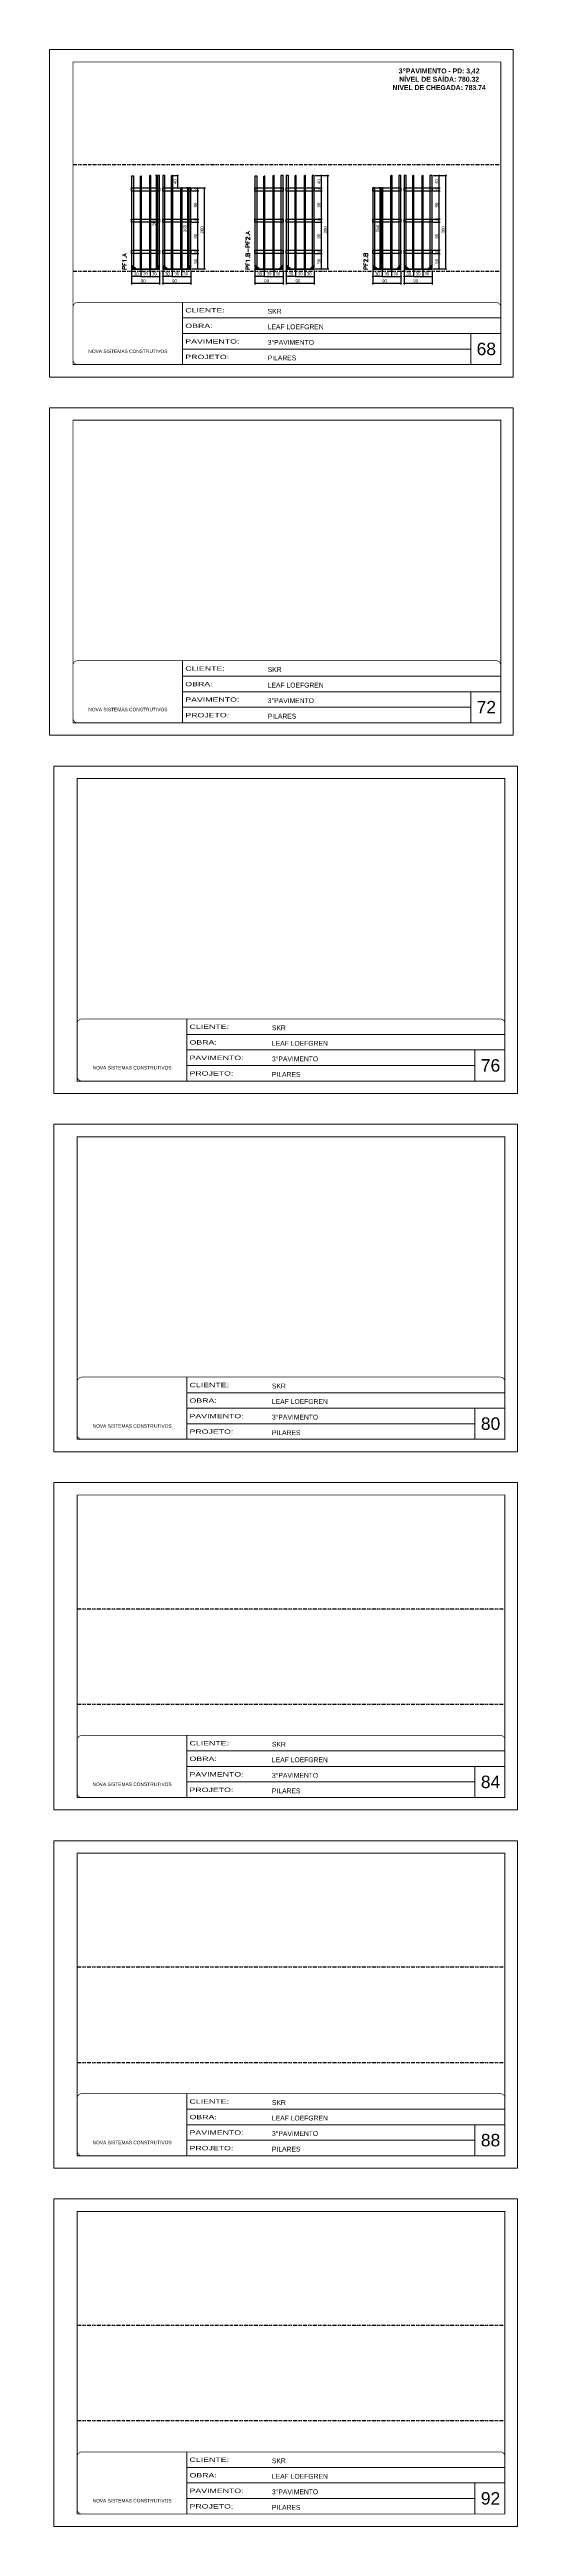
# Model space of a CAD drawing. Extents: x 14400 to 27878, y -21631 to 6985.
# Drawn here: x 19155 to 20653, y -19334 to -11392 of the extents above; entities that cross this region are included whole.
import ezdxf

# ---------------------------------------------------------------- set-up
doc = ezdxf.new("R2010")
doc.units = 0
for name, pattern in [('CONTINUO', [0]), ('DASHED', [0.75, 0.5, -0.25]), ('DIVIDE2', [0.625, 0.25, -0.125, 0, -0.125, 0, -0.125]), ('HIDDEN', [0.375, 0.25, -0.125])]:
    doc.linetypes.add(name, pattern=pattern)
for name, color, linetype, lineweight in [('CARIMBO', 255, 'Continuous', 9), ('Folhas', 255, 'Continuous', 9), ('Madeira', 126, 'Continuous', 18), ('Sarr 2.2x7', 40, 'Continuous', 9), ('SARRAFO DE PRESSAO', 251, 'DASHED', 9), ('Texto Seção', 7, 'Continuous', 15)]:
    doc.layers.add(name, color=color, linetype=linetype, lineweight=lineweight)
for name, color, linetype in [('COTA', 241, 'Continuous'), ('NOMENCLATURA', 7, 'Continuous'), ('Nível', 160, 'Continuous'), ('SARR_2.2x10', 60, 'Continuous'), ('SARR_3.5x7', 81, 'Continuous'), ('SARR_7x7', 40, 'Continuous')]:
    doc.layers.add(name, color=color, linetype=linetype)
doc.styles.add('ARIAL', font='arial.ttf')
doc.styles.add('COTA TECNICA', font='techl___.ttf', dxfattribs={"height": 10})
doc.styles.add('REGUA-120', font='ROMANS.shx', dxfattribs={"height": 15})
doc.styles.add('ROMANC', font='techb___.ttf', dxfattribs={"height": 2.5})
doc.styles.add('Tecnologia', font='')
doc.styles.get('Tecnologia').set_extended_font_data('Forgotten Futurist')
doc.dimstyles.new('PAINEL', dxfattribs={"dimtxt": 10, "dimasz": 3, "dimexe": 3, "dimexo": 3, "dimgap": 3, "dimtad": 1, "dimdec": 1, "dimzin": 12, "dimdsep": 46, "dimtxsty": 'COTA TECNICA', "dimblk1": 'OBLIQUE', "dimblk2": 'OBLIQUE', "dimsah": 1, "dimcen": 0.9, "dimclrd": 4, "dimclre": 4, "dimclrt": 240, "dimadec": 1, "dimazin": 3, "dimtfac": 1, "dimtdec": 1, "dimtmove": 0, "dimatfit": 3, "dimfxl": 1, "dimtolj": 1, "dimtzin": 12, "dimarcsym": 0})

# ---------------------------------------------------------------- blocks, each defined once
blk = doc.blocks.new('9999999999')
at = {"color": 30, "linetype": 'CONTINUO'}
for p, q in [((98564.6, 34230.2), (98564.6, 34429.4)), ((98564.6, 34379.6), (99584, 34379.6)), ((98564.6, 34329.8), (99488, 34329.8)), ((99584, 34329.8), (99488, 34329.8)), ((99488, 34329.8), (99488, 34230.2)), ((98564.6, 34280), (99488, 34280))]:
    blk.add_line(p, q, dxfattribs=at)
at = {"color": 30, "linetype": 'CONTINUO', "const_width": 2}
blk.add_lwpolyline([(99584, 34230.2), (99584, 34414.4, 0.414214), (99569, 34429.4), (98229, 34429.4, 0.414214), (98214, 34414.4), (98214, 34245.2, 0.414214), (98229, 34230.2), (99584, 34230.2)], format="xyb", dxfattribs=at)
at = {"layer": 'Folhas'}
blk.add_lwpolyline([(98139, 34190.2), (99624, 34190.2), (99624, 35240.2), (98139, 35240.2)], close=True, dxfattribs=at)
at = {"layer": 'Folhas', "color": 30, "const_width": 3}
blk.add_lwpolyline([(98214, 34230.2), (99584, 34230.2), (99584, 35200.2), (98214, 35200.2)], close=True, dxfattribs=at)
at = {"color": 7, "linetype": 'Continuous', "ltscale": 5, "style": 'ARIAL'}
for s, height, p in [('SKR', 15.48, (98837.7, 34393.1)), ('3°PAVIMENTO', 15.483, (98837.7, 34293.5)), ('LEAF LOEFGREN', 15.483, (98837.7, 34343.3)), ('NOVA SISTEMAS CONSTRUTIVOS', 11.059, (98263.2, 34267.2)), ('PILARES', 15.48, (98837.7, 34243.7))]:
    blk.add_text(s, height=height, dxfattribs=at).set_placement(p)
at = {"layer": 'Folhas', "color": 7, "style": 'Tecnologia', "width": 1.5}
for s, p in [('CLIENTE:', (98573.7, 34397.2)), ('OBRA:', (98573.7, 34347.3)), ('PAVIMENTO:', (98573.7, 34297.5)), ('PROJETO:', (98573.7, 34247.7))]:
    blk.add_text(s, height=14, dxfattribs=at).set_placement(p)
blk = doc.blocks.new('_Oblique')
at = {"color": 0, "linetype": 'ByBlock', "lineweight": -2}
blk.add_line((-0.5, -0.5), (0.5, 0.5), dxfattribs=at)
blk = doc.blocks.new('*D4552')
at = {"layer": 'COTA', "color": 4, "lineweight": -2, "transparency": 16777216}
for p, q in [((19517.5, -12114.2), (19517.5, -12145.4)), ((19607.5, -12142.4), (19517.5, -12142.4)), ((19607.5, -12114.2), (19607.5, -12145.4))]:
    blk.add_line(p, q, dxfattribs=at)
at = {"layer": 'Defpoints', "color": 0, "transparency": 16777216}
for p in [(19517.5, -12111.2), (19517.5, -12142.4), (19607.5, -12111.2)]:
    blk.add_point(p, dxfattribs=at)
at = {"layer": 'COTA', "color": 4, "lineweight": -2, "transparency": 16777216, "xscale": 3, "yscale": 3, "zscale": 3, "rotation": 180}
blk.add_blockref('_Oblique', (19517.5, -12142.4), dxfattribs=at)
at = {"layer": 'COTA', "color": 4, "lineweight": -2, "transparency": 16777216, "xscale": 3, "yscale": 3, "zscale": 3}
blk.add_blockref('_Oblique', (19607.5, -12142.4), dxfattribs=at)
at = {"layer": 'COTA', "color": 240, "transparency": 16777216, "insert": (19555, -12134.2), "char_height": 10, "attachment_point": 5, "style": 'COTA TECNICA'}
blk.add_mtext('\\A1;90', dxfattribs=at)
blk = doc.blocks.new('*D4556')
at = {"layer": 'COTA', "color": 4, "lineweight": -2, "transparency": 16777216}
for p, q in [((19610.5, -12046), (19633.2, -12046)), ((19630.2, -12096), (19630.2, -12046)), ((19610.5, -12096), (19633.2, -12096))]:
    blk.add_line(p, q, dxfattribs=at)
at = {"layer": 'Defpoints', "color": 0, "transparency": 16777216}
for p in [(19607.5, -12046), (19630.2, -12046), (19607.5, -12096)]:
    blk.add_point(p, dxfattribs=at)
at = {"layer": 'COTA', "color": 4, "lineweight": -2, "transparency": 16777216, "xscale": 3, "yscale": 3, "zscale": 3}
for p, rotation in [((19630.2, -12046), 90), ((19630.2, -12096), 270)]:
    blk.add_blockref('_Oblique', p, dxfattribs=dict(at, rotation=rotation))
at = {"layer": 'COTA', "color": 240, "transparency": 16777216, "insert": (19622.1, -12071), "char_height": 10, "attachment_point": 5, "rotation": 90, "style": 'COTA TECNICA'}
blk.add_mtext('\\A1;50', dxfattribs=at)
blk = doc.blocks.new('*D4558')
at = {"layer": 'COTA', "color": 4, "lineweight": -2, "transparency": 16777216}
for p, q in [((19610.5, -12036), (19633.2, -12036)), ((19610.5, -12046), (19633.2, -12046)), ((19630.2, -12046), (19630.2, -12036))]:
    blk.add_line(p, q, dxfattribs=at)
at = {"layer": 'Defpoints', "color": 0, "transparency": 16777216}
for p in [(19607.5, -12036), (19607.5, -12046), (19630.2, -12036)]:
    blk.add_point(p, dxfattribs=at)
at = {"layer": 'COTA', "color": 4, "lineweight": -2, "transparency": 16777216, "xscale": 3, "yscale": 3, "zscale": 3}
for p, rotation in [((19630.2, -12036), 90), ((19630.2, -12046), 270)]:
    blk.add_blockref('_Oblique', p, dxfattribs=dict(at, rotation=rotation))
at = {"layer": 'COTA', "color": 240, "transparency": 16777216, "insert": (19622.1, -12041), "char_height": 10, "attachment_point": 5, "rotation": 90, "style": 'COTA TECNICA'}
blk.add_mtext('\\A1;10', dxfattribs=at)
blk = doc.blocks.new('*D4559')
at = {"layer": 'COTA', "color": 4, "lineweight": -2, "transparency": 16777216}
for p, q in [((19610.5, -11946), (19633.2, -11946)), ((19630.2, -12036), (19630.2, -11946)), ((19610.5, -12036), (19633.2, -12036))]:
    blk.add_line(p, q, dxfattribs=at)
at = {"layer": 'Defpoints', "color": 0, "transparency": 16777216}
for p in [(19607.5, -11946), (19630.2, -11946), (19607.5, -12036)]:
    blk.add_point(p, dxfattribs=at)
at = {"layer": 'COTA', "color": 4, "lineweight": -2, "transparency": 16777216, "xscale": 3, "yscale": 3, "zscale": 3}
for p, rotation in [((19630.2, -11946), 90), ((19630.2, -12036), 270)]:
    blk.add_blockref('_Oblique', p, dxfattribs=dict(at, rotation=rotation))
at = {"layer": 'COTA', "color": 240, "transparency": 16777216, "insert": (19622.1, -11991), "char_height": 10, "attachment_point": 5, "rotation": 90, "style": 'COTA TECNICA'}
blk.add_mtext('\\A1;90', dxfattribs=at)
blk = doc.blocks.new('*D4560')
at = {"layer": 'COTA', "color": 4, "lineweight": -2, "transparency": 16777216}
for p, q in [((19610.5, -11936), (19633.2, -11936)), ((19610.5, -11946), (19633.2, -11946)), ((19630.2, -11946), (19630.2, -11936))]:
    blk.add_line(p, q, dxfattribs=at)
at = {"layer": 'Defpoints', "color": 0, "transparency": 16777216}
for p in [(19607.5, -11936), (19607.5, -11946), (19630.2, -11936)]:
    blk.add_point(p, dxfattribs=at)
at = {"layer": 'COTA', "color": 4, "lineweight": -2, "transparency": 16777216, "xscale": 3, "yscale": 3, "zscale": 3}
for p, rotation in [((19630.2, -11936), 90), ((19630.2, -11946), 270)]:
    blk.add_blockref('_Oblique', p, dxfattribs=dict(at, rotation=rotation))
at = {"layer": 'COTA', "color": 240, "transparency": 16777216, "insert": (19622.1, -11941), "char_height": 10, "attachment_point": 5, "rotation": 90, "style": 'COTA TECNICA'}
blk.add_mtext('\\A1;10', dxfattribs=at)
blk = doc.blocks.new('*D4561')
at = {"layer": 'COTA', "color": 4, "lineweight": -2, "transparency": 16777216}
for p, q in [((19610.5, -11836), (19654.5, -11836)), ((19651.5, -12096), (19651.5, -11836)), ((19610.5, -12096), (19654.5, -12096))]:
    blk.add_line(p, q, dxfattribs=at)
at = {"layer": 'Defpoints', "color": 0, "transparency": 16777216}
for p in [(19607.5, -11836), (19651.5, -11836), (19607.5, -12096)]:
    blk.add_point(p, dxfattribs=at)
at = {"layer": 'COTA', "color": 4, "lineweight": -2, "transparency": 16777216, "xscale": 3, "yscale": 3, "zscale": 3}
for p, rotation in [((19651.5, -11836), 90), ((19651.5, -12096), 270)]:
    blk.add_blockref('_Oblique', p, dxfattribs=dict(at, rotation=rotation))
at = {"layer": 'COTA', "color": 240, "transparency": 16777216, "insert": (19643.4, -11970.7), "char_height": 10, "attachment_point": 5, "rotation": 90, "style": 'COTA TECNICA'}
blk.add_mtext('\\A1;260', dxfattribs=at)
blk = doc.blocks.new('*D4562')
at = {"layer": 'COTA', "color": 4, "lineweight": -2, "transparency": 16777216}
for p, q in [((19417.5, -12114.2), (19417.5, -12145.4)), ((19507.5, -12142.4), (19417.5, -12142.4)), ((19507.5, -12114.2), (19507.5, -12145.4))]:
    blk.add_line(p, q, dxfattribs=at)
at = {"layer": 'Defpoints', "color": 0, "transparency": 16777216}
for p in [(19417.5, -12111.2), (19417.5, -12142.4), (19507.5, -12111.2)]:
    blk.add_point(p, dxfattribs=at)
at = {"layer": 'COTA', "color": 4, "lineweight": -2, "transparency": 16777216, "xscale": 3, "yscale": 3, "zscale": 3, "rotation": 180}
blk.add_blockref('_Oblique', (19417.5, -12142.4), dxfattribs=at)
at = {"layer": 'COTA', "color": 4, "lineweight": -2, "transparency": 16777216, "xscale": 3, "yscale": 3, "zscale": 3}
blk.add_blockref('_Oblique', (19507.5, -12142.4), dxfattribs=at)
at = {"layer": 'COTA', "color": 240, "transparency": 16777216, "insert": (19455, -12134.2), "char_height": 10, "attachment_point": 5, "style": 'COTA TECNICA'}
blk.add_mtext('\\A1;90', dxfattribs=at)
blk = doc.blocks.new('*D4563')
at = {"layer": 'COTA', "color": 4, "lineweight": -2, "transparency": 16777216}
for p, q in [((19417.5, -12099), (19417.5, -12122.7)), ((19447.5, -12119.7), (19417.5, -12119.7)), ((19447.5, -12099), (19447.5, -12122.7))]:
    blk.add_line(p, q, dxfattribs=at)
at = {"layer": 'Defpoints', "color": 0, "transparency": 16777216}
for p in [(19417.5, -12096), (19417.5, -12119.7), (19447.5, -12096)]:
    blk.add_point(p, dxfattribs=at)
at = {"layer": 'COTA', "color": 4, "lineweight": -2, "transparency": 16777216, "xscale": 3, "yscale": 3, "zscale": 3, "rotation": 180}
blk.add_blockref('_Oblique', (19417.5, -12119.7), dxfattribs=at)
at = {"layer": 'COTA', "color": 4, "lineweight": -2, "transparency": 16777216, "xscale": 3, "yscale": 3, "zscale": 3}
blk.add_blockref('_Oblique', (19447.5, -12119.7), dxfattribs=at)
at = {"layer": 'COTA', "color": 240, "transparency": 16777216, "insert": (19432.5, -12111.5), "char_height": 10, "attachment_point": 5, "style": 'COTA TECNICA'}
blk.add_mtext('\\A1;30', dxfattribs=at)
blk = doc.blocks.new('*D4564')
at = {"layer": 'COTA', "color": 4, "lineweight": -2, "transparency": 16777216}
for p, q in [((19477.5, -12099), (19477.5, -12122.7)), ((19477.5, -12119.7), (19507.5, -12119.7)), ((19507.5, -12101.2), (19507.5, -12122.7))]:
    blk.add_line(p, q, dxfattribs=at)
at = {"layer": 'Defpoints', "color": 0, "transparency": 16777216}
for p in [(19477.5, -12096), (19507.5, -12098.2), (19507.5, -12119.7)]:
    blk.add_point(p, dxfattribs=at)
at = {"layer": 'COTA', "color": 4, "lineweight": -2, "transparency": 16777216, "xscale": 3, "yscale": 3, "zscale": 3, "rotation": 180}
blk.add_blockref('_Oblique', (19477.5, -12119.7), dxfattribs=at)
at = {"layer": 'COTA', "color": 4, "lineweight": -2, "transparency": 16777216, "xscale": 3, "yscale": 3, "zscale": 3}
blk.add_blockref('_Oblique', (19507.5, -12119.7), dxfattribs=at)
at = {"layer": 'COTA', "color": 240, "transparency": 16777216, "insert": (19491, -12111.5), "char_height": 10, "attachment_point": 5, "style": 'COTA TECNICA'}
blk.add_mtext('\\A1;30', dxfattribs=at)
blk = doc.blocks.new('*D4566')
at = {"layer": 'COTA', "color": 4, "lineweight": -2, "transparency": 16777216}
for p, q in [((19447.5, -12099), (19447.5, -12122.7)), ((19447.5, -12119.7), (19477.5, -12119.7)), ((19477.5, -12099), (19477.5, -12122.7))]:
    blk.add_line(p, q, dxfattribs=at)
at = {"layer": 'Defpoints', "color": 0, "transparency": 16777216}
for p in [(19447.5, -12096), (19477.5, -12096), (19477.5, -12119.7)]:
    blk.add_point(p, dxfattribs=at)
at = {"layer": 'COTA', "color": 4, "lineweight": -2, "transparency": 16777216, "xscale": 3, "yscale": 3, "zscale": 3, "rotation": 180}
blk.add_blockref('_Oblique', (19447.5, -12119.7), dxfattribs=at)
at = {"layer": 'COTA', "color": 4, "lineweight": -2, "transparency": 16777216, "xscale": 3, "yscale": 3, "zscale": 3}
blk.add_blockref('_Oblique', (19477.5, -12119.7), dxfattribs=at)
at = {"layer": 'COTA', "color": 240, "transparency": 16777216, "insert": (19462.5, -12111.5), "char_height": 10, "attachment_point": 5, "style": 'COTA TECNICA'}
blk.add_mtext('\\A1;30', dxfattribs=at)
blk = doc.blocks.new('*D4567')
at = {"layer": 'COTA', "color": 4, "lineweight": -2, "transparency": 16777216}
for p, q in [((19497.5, -11796), (19493.8, -11796)), ((19496.8, -11796), (19496.8, -12096)), ((19497.5, -12096), (19493.8, -12096))]:
    blk.add_line(p, q, dxfattribs=at)
at = {"layer": 'Defpoints', "color": 0, "transparency": 16777216}
for p in [(19500.5, -11796), (19496.8, -12096), (19500.5, -12096)]:
    blk.add_point(p, dxfattribs=at)
at = {"layer": 'COTA', "color": 4, "lineweight": -2, "transparency": 16777216, "xscale": 3, "yscale": 3, "zscale": 3}
for p, rotation in [((19496.8, -11796), 90), ((19496.8, -12096), 270)]:
    blk.add_blockref('_Oblique', p, dxfattribs=dict(at, rotation=rotation))
at = {"layer": 'COTA', "color": 240, "transparency": 16777216, "insert": (19488.6, -11946), "char_height": 10, "attachment_point": 5, "rotation": 90, "style": 'COTA TECNICA'}
blk.add_mtext('\\A1;300', dxfattribs=at)
blk = doc.blocks.new('*D4550')
at = {"layer": 'COTA', "color": 4, "lineweight": -2, "transparency": 16777216}
for p, q in [((19610.5, -11846), (19633.2, -11846)), ((19630.2, -11936), (19630.2, -11846)), ((19610.5, -11936), (19633.2, -11936))]:
    blk.add_line(p, q, dxfattribs=at)
at = {"layer": 'Defpoints', "color": 0, "transparency": 16777216}
for p in [(19607.5, -11846), (19630.2, -11846), (19607.5, -11936)]:
    blk.add_point(p, dxfattribs=at)
at = {"layer": 'COTA', "color": 4, "lineweight": -2, "transparency": 16777216, "xscale": 3, "yscale": 3, "zscale": 3}
for p, rotation in [((19630.2, -11846), 90), ((19630.2, -11936), 270)]:
    blk.add_blockref('_Oblique', p, dxfattribs=dict(at, rotation=rotation))
at = {"layer": 'COTA', "color": 240, "transparency": 16777216, "insert": (19622.1, -11891), "char_height": 10, "attachment_point": 5, "rotation": 90, "style": 'COTA TECNICA'}
blk.add_mtext('\\A1;90', dxfattribs=at)
blk = doc.blocks.new('*D4551')
at = {"layer": 'COTA', "color": 4, "lineweight": -2, "transparency": 16777216}
for p, q in [((19610.5, -11836), (19633.2, -11836)), ((19610.5, -11846), (19633.2, -11846)), ((19630.2, -11846), (19630.2, -11836))]:
    blk.add_line(p, q, dxfattribs=at)
at = {"layer": 'Defpoints', "color": 0, "transparency": 16777216}
for p in [(19607.5, -11836), (19607.5, -11846), (19630.2, -11836)]:
    blk.add_point(p, dxfattribs=at)
at = {"layer": 'COTA', "color": 4, "lineweight": -2, "transparency": 16777216, "xscale": 3, "yscale": 3, "zscale": 3}
for p, rotation in [((19630.2, -11836), 90), ((19630.2, -11846), 270)]:
    blk.add_blockref('_Oblique', p, dxfattribs=dict(at, rotation=rotation))
at = {"layer": 'COTA', "color": 240, "transparency": 16777216, "insert": (19622.1, -11841), "char_height": 10, "attachment_point": 5, "rotation": 90, "style": 'COTA TECNICA'}
blk.add_mtext('\\A1;10', dxfattribs=at)
blk = doc.blocks.new('*D4571')
at = {"layer": 'COTA', "color": 4, "lineweight": -2, "transparency": 16777216}
for p, q in [((19517.5, -12099), (19517.5, -12122.7)), ((19547.5, -12119.7), (19517.5, -12119.7)), ((19547.5, -12099), (19547.5, -12122.7))]:
    blk.add_line(p, q, dxfattribs=at)
at = {"layer": 'Defpoints', "color": 0, "transparency": 16777216}
for p in [(19517.5, -12096), (19517.5, -12119.7), (19547.5, -12096)]:
    blk.add_point(p, dxfattribs=at)
at = {"layer": 'COTA', "color": 4, "lineweight": -2, "transparency": 16777216, "xscale": 3, "yscale": 3, "zscale": 3, "rotation": 180}
blk.add_blockref('_Oblique', (19517.5, -12119.7), dxfattribs=at)
at = {"layer": 'COTA', "color": 4, "lineweight": -2, "transparency": 16777216, "xscale": 3, "yscale": 3, "zscale": 3}
blk.add_blockref('_Oblique', (19547.5, -12119.7), dxfattribs=at)
at = {"layer": 'COTA', "color": 240, "transparency": 16777216, "insert": (19532.5, -12111.5), "char_height": 10, "attachment_point": 5, "style": 'COTA TECNICA'}
blk.add_mtext('\\A1;30', dxfattribs=at)
blk = doc.blocks.new('*D4572')
at = {"layer": 'COTA', "color": 4, "lineweight": -2, "transparency": 16777216}
for p, q in [((19577.5, -12099), (19577.5, -12122.7)), ((19577.5, -12119.7), (19607.5, -12119.7)), ((19607.5, -12101.2), (19607.5, -12122.7))]:
    blk.add_line(p, q, dxfattribs=at)
at = {"layer": 'Defpoints', "color": 0, "transparency": 16777216}
for p in [(19577.5, -12096), (19607.5, -12098.2), (19607.5, -12119.7)]:
    blk.add_point(p, dxfattribs=at)
at = {"layer": 'COTA', "color": 4, "lineweight": -2, "transparency": 16777216, "xscale": 3, "yscale": 3, "zscale": 3, "rotation": 180}
blk.add_blockref('_Oblique', (19577.5, -12119.7), dxfattribs=at)
at = {"layer": 'COTA', "color": 4, "lineweight": -2, "transparency": 16777216, "xscale": 3, "yscale": 3, "zscale": 3}
blk.add_blockref('_Oblique', (19607.5, -12119.7), dxfattribs=at)
at = {"layer": 'COTA', "color": 240, "transparency": 16777216, "insert": (19591, -12111.5), "char_height": 10, "attachment_point": 5, "style": 'COTA TECNICA'}
blk.add_mtext('\\A1;30', dxfattribs=at)
blk = doc.blocks.new('*D4573')
at = {"layer": 'COTA', "color": 4, "lineweight": -2, "transparency": 16777216}
for p, q in [((19547.5, -12099), (19547.5, -12122.7)), ((19547.5, -12119.7), (19577.5, -12119.7)), ((19577.5, -12099), (19577.5, -12122.7))]:
    blk.add_line(p, q, dxfattribs=at)
at = {"layer": 'Defpoints', "color": 0, "transparency": 16777216}
for p in [(19547.5, -12096), (19577.5, -12096), (19577.5, -12119.7)]:
    blk.add_point(p, dxfattribs=at)
at = {"layer": 'COTA', "color": 4, "lineweight": -2, "transparency": 16777216, "xscale": 3, "yscale": 3, "zscale": 3, "rotation": 180}
blk.add_blockref('_Oblique', (19547.5, -12119.7), dxfattribs=at)
at = {"layer": 'COTA', "color": 4, "lineweight": -2, "transparency": 16777216, "xscale": 3, "yscale": 3, "zscale": 3}
blk.add_blockref('_Oblique', (19577.5, -12119.7), dxfattribs=at)
at = {"layer": 'COTA', "color": 240, "transparency": 16777216, "insert": (19562.5, -12111.5), "char_height": 10, "attachment_point": 5, "style": 'COTA TECNICA'}
blk.add_mtext('\\A1;30', dxfattribs=at)
blk = doc.blocks.new('*D4574')
at = {"layer": 'COTA', "color": 4, "lineweight": -2, "transparency": 16777216}
for p, q in [((19597.5, -11836), (19593.8, -11836)), ((19596.8, -11836), (19596.8, -12096)), ((19597.5, -12096), (19593.8, -12096))]:
    blk.add_line(p, q, dxfattribs=at)
at = {"layer": 'Defpoints', "color": 0, "transparency": 16777216}
for p in [(19600.5, -11836), (19596.8, -12096), (19600.5, -12096)]:
    blk.add_point(p, dxfattribs=at)
at = {"layer": 'COTA', "color": 4, "lineweight": -2, "transparency": 16777216, "xscale": 3, "yscale": 3, "zscale": 3}
for p, rotation in [((19596.8, -11836), 90), ((19596.8, -12096), 270)]:
    blk.add_blockref('_Oblique', p, dxfattribs=dict(at, rotation=rotation))
at = {"layer": 'COTA', "color": 240, "transparency": 16777216, "insert": (19588.7, -11966), "char_height": 10, "attachment_point": 5, "rotation": 90, "style": 'COTA TECNICA'}
blk.add_mtext('\\A1;260', dxfattribs=at)
blk = doc.blocks.new('*D4575')
at = {"layer": 'COTA', "color": 4, "lineweight": -2, "transparency": 16777216}
for p, q in [((19552.3, -11796), (19568.3, -11796)), ((19565.3, -11836), (19565.3, -11796)), ((19552.3, -11836), (19568.3, -11836))]:
    blk.add_line(p, q, dxfattribs=at)
at = {"layer": 'Defpoints', "color": 0, "transparency": 16777216}
for p in [(19549.3, -11796), (19565.3, -11796), (19549.3, -11836)]:
    blk.add_point(p, dxfattribs=at)
at = {"layer": 'COTA', "color": 4, "lineweight": -2, "transparency": 16777216, "xscale": 3, "yscale": 3, "zscale": 3}
for p, rotation in [((19565.3, -11796), 90), ((19565.3, -11836), 270)]:
    blk.add_blockref('_Oblique', p, dxfattribs=dict(at, rotation=rotation))
at = {"layer": 'COTA', "color": 240, "transparency": 16777216, "insert": (19557.2, -11816), "char_height": 10, "attachment_point": 5, "rotation": 90, "style": 'COTA TECNICA'}
blk.add_mtext('\\A1;40', dxfattribs=at)
blk = doc.blocks.new('*D4579')
at = {"layer": 'COTA', "color": 4, "lineweight": -2, "transparency": 16777216}
for p, q in [((19912.8, -12114.2), (19912.8, -12145.4)), ((20002.8, -12142.4), (19912.8, -12142.4)), ((20002.8, -12114.2), (20002.8, -12145.4))]:
    blk.add_line(p, q, dxfattribs=at)
at = {"layer": 'Defpoints', "color": 0, "transparency": 16777216}
for p in [(19912.8, -12111.2), (19912.8, -12142.4), (20002.8, -12111.2)]:
    blk.add_point(p, dxfattribs=at)
at = {"layer": 'COTA', "color": 4, "lineweight": -2, "transparency": 16777216, "xscale": 3, "yscale": 3, "zscale": 3, "rotation": 180}
blk.add_blockref('_Oblique', (19912.8, -12142.4), dxfattribs=at)
at = {"layer": 'COTA', "color": 4, "lineweight": -2, "transparency": 16777216, "xscale": 3, "yscale": 3, "zscale": 3}
blk.add_blockref('_Oblique', (20002.8, -12142.4), dxfattribs=at)
at = {"layer": 'COTA', "color": 240, "transparency": 16777216, "insert": (19950.3, -12134.2), "char_height": 10, "attachment_point": 5, "style": 'COTA TECNICA'}
blk.add_mtext('\\A1;90', dxfattribs=at)
blk = doc.blocks.new('*D4580')
at = {"layer": 'COTA', "color": 4, "lineweight": -2, "transparency": 16777216}
for p, q in [((20005.8, -12046), (20028.5, -12046)), ((20025.5, -12096), (20025.5, -12046)), ((20005.8, -12096), (20028.5, -12096))]:
    blk.add_line(p, q, dxfattribs=at)
at = {"layer": 'Defpoints', "color": 0, "transparency": 16777216}
for p in [(20002.8, -12046), (20025.5, -12046), (20002.8, -12096)]:
    blk.add_point(p, dxfattribs=at)
at = {"layer": 'COTA', "color": 4, "lineweight": -2, "transparency": 16777216, "xscale": 3, "yscale": 3, "zscale": 3}
for p, rotation in [((20025.5, -12046), 90), ((20025.5, -12096), 270)]:
    blk.add_blockref('_Oblique', p, dxfattribs=dict(at, rotation=rotation))
at = {"layer": 'COTA', "color": 240, "transparency": 16777216, "insert": (20017.4, -12071), "char_height": 10, "attachment_point": 5, "rotation": 90, "style": 'COTA TECNICA'}
blk.add_mtext('\\A1;50', dxfattribs=at)
blk = doc.blocks.new('*D4581')
at = {"layer": 'COTA', "color": 4, "lineweight": -2, "transparency": 16777216}
for p, q in [((20005.8, -12036), (20028.5, -12036)), ((20005.8, -12046), (20028.5, -12046)), ((20025.5, -12046), (20025.5, -12036))]:
    blk.add_line(p, q, dxfattribs=at)
at = {"layer": 'Defpoints', "color": 0, "transparency": 16777216}
for p in [(20002.8, -12036), (20002.8, -12046), (20025.5, -12036)]:
    blk.add_point(p, dxfattribs=at)
at = {"layer": 'COTA', "color": 4, "lineweight": -2, "transparency": 16777216, "xscale": 3, "yscale": 3, "zscale": 3}
for p, rotation in [((20025.5, -12036), 90), ((20025.5, -12046), 270)]:
    blk.add_blockref('_Oblique', p, dxfattribs=dict(at, rotation=rotation))
at = {"layer": 'COTA', "color": 240, "transparency": 16777216, "insert": (20017.4, -12041), "char_height": 10, "attachment_point": 5, "rotation": 90, "style": 'COTA TECNICA'}
blk.add_mtext('\\A1;10', dxfattribs=at)
blk = doc.blocks.new('*D4582')
at = {"layer": 'COTA', "color": 4, "lineweight": -2, "transparency": 16777216}
for p, q in [((20005.8, -11946), (20028.5, -11946)), ((20025.5, -12036), (20025.5, -11946)), ((20005.8, -12036), (20028.5, -12036))]:
    blk.add_line(p, q, dxfattribs=at)
at = {"layer": 'Defpoints', "color": 0, "transparency": 16777216}
for p in [(20002.8, -11946), (20025.5, -11946), (20002.8, -12036)]:
    blk.add_point(p, dxfattribs=at)
at = {"layer": 'COTA', "color": 4, "lineweight": -2, "transparency": 16777216, "xscale": 3, "yscale": 3, "zscale": 3}
for p, rotation in [((20025.5, -11946), 90), ((20025.5, -12036), 270)]:
    blk.add_blockref('_Oblique', p, dxfattribs=dict(at, rotation=rotation))
at = {"layer": 'COTA', "color": 240, "transparency": 16777216, "insert": (20017.4, -11991), "char_height": 10, "attachment_point": 5, "rotation": 90, "style": 'COTA TECNICA'}
blk.add_mtext('\\A1;90', dxfattribs=at)
blk = doc.blocks.new('*D4583')
at = {"layer": 'COTA', "color": 4, "lineweight": -2, "transparency": 16777216}
for p, q in [((20005.8, -11936), (20028.5, -11936)), ((20005.8, -11946), (20028.5, -11946)), ((20025.5, -11946), (20025.5, -11936))]:
    blk.add_line(p, q, dxfattribs=at)
at = {"layer": 'Defpoints', "color": 0, "transparency": 16777216}
for p in [(20002.8, -11936), (20002.8, -11946), (20025.5, -11936)]:
    blk.add_point(p, dxfattribs=at)
at = {"layer": 'COTA', "color": 4, "lineweight": -2, "transparency": 16777216, "xscale": 3, "yscale": 3, "zscale": 3}
for p, rotation in [((20025.5, -11936), 90), ((20025.5, -11946), 270)]:
    blk.add_blockref('_Oblique', p, dxfattribs=dict(at, rotation=rotation))
at = {"layer": 'COTA', "color": 240, "transparency": 16777216, "insert": (20017.4, -11941), "char_height": 10, "attachment_point": 5, "rotation": 90, "style": 'COTA TECNICA'}
blk.add_mtext('\\A1;10', dxfattribs=at)
blk = doc.blocks.new('*D4584')
at = {"layer": 'COTA', "color": 4, "lineweight": -2, "transparency": 16777216}
for p, q in [((20005.8, -11796), (20049.7, -11796)), ((20046.7, -12096), (20046.7, -11796)), ((20005.8, -12096), (20049.7, -12096))]:
    blk.add_line(p, q, dxfattribs=at)
at = {"layer": 'Defpoints', "color": 0, "transparency": 16777216}
for p in [(20002.8, -11796), (20046.7, -11796), (20002.8, -12096)]:
    blk.add_point(p, dxfattribs=at)
at = {"layer": 'COTA', "color": 4, "lineweight": -2, "transparency": 16777216, "xscale": 3, "yscale": 3, "zscale": 3}
for p, rotation in [((20046.7, -11796), 90), ((20046.7, -12096), 270)]:
    blk.add_blockref('_Oblique', p, dxfattribs=dict(at, rotation=rotation))
at = {"layer": 'COTA', "color": 240, "transparency": 16777216, "insert": (20038.5, -11970.7), "char_height": 10, "attachment_point": 5, "rotation": 90, "style": 'COTA TECNICA'}
blk.add_mtext('\\A1;300', dxfattribs=at)
blk = doc.blocks.new('*D4585')
at = {"layer": 'COTA', "color": 4, "lineweight": -2, "transparency": 16777216}
for p, q in [((19812.8, -12114.2), (19812.8, -12145.4)), ((19902.8, -12142.4), (19812.8, -12142.4)), ((19902.8, -12114.2), (19902.8, -12145.4))]:
    blk.add_line(p, q, dxfattribs=at)
at = {"layer": 'Defpoints', "color": 0, "transparency": 16777216}
for p in [(19812.8, -12111.2), (19812.8, -12142.4), (19902.8, -12111.2)]:
    blk.add_point(p, dxfattribs=at)
at = {"layer": 'COTA', "color": 4, "lineweight": -2, "transparency": 16777216, "xscale": 3, "yscale": 3, "zscale": 3, "rotation": 180}
blk.add_blockref('_Oblique', (19812.8, -12142.4), dxfattribs=at)
at = {"layer": 'COTA', "color": 4, "lineweight": -2, "transparency": 16777216, "xscale": 3, "yscale": 3, "zscale": 3}
blk.add_blockref('_Oblique', (19902.8, -12142.4), dxfattribs=at)
at = {"layer": 'COTA', "color": 240, "transparency": 16777216, "insert": (19850.3, -12134.2), "char_height": 10, "attachment_point": 5, "style": 'COTA TECNICA'}
blk.add_mtext('\\A1;90', dxfattribs=at)
blk = doc.blocks.new('*D4586')
at = {"layer": 'COTA', "color": 4, "lineweight": -2, "transparency": 16777216}
for p, q in [((19812.8, -12099), (19812.8, -12122.7)), ((19842.8, -12119.7), (19812.8, -12119.7)), ((19842.8, -12099), (19842.8, -12122.7))]:
    blk.add_line(p, q, dxfattribs=at)
at = {"layer": 'Defpoints', "color": 0, "transparency": 16777216}
for p in [(19812.8, -12096), (19812.8, -12119.7), (19842.8, -12096)]:
    blk.add_point(p, dxfattribs=at)
at = {"layer": 'COTA', "color": 4, "lineweight": -2, "transparency": 16777216, "xscale": 3, "yscale": 3, "zscale": 3, "rotation": 180}
blk.add_blockref('_Oblique', (19812.8, -12119.7), dxfattribs=at)
at = {"layer": 'COTA', "color": 4, "lineweight": -2, "transparency": 16777216, "xscale": 3, "yscale": 3, "zscale": 3}
blk.add_blockref('_Oblique', (19842.8, -12119.7), dxfattribs=at)
at = {"layer": 'COTA', "color": 240, "transparency": 16777216, "insert": (19827.8, -12111.5), "char_height": 10, "attachment_point": 5, "style": 'COTA TECNICA'}
blk.add_mtext('\\A1;30', dxfattribs=at)
blk = doc.blocks.new('*D4587')
at = {"layer": 'COTA', "color": 4, "lineweight": -2, "transparency": 16777216}
for p, q in [((19872.8, -12099), (19872.8, -12122.7)), ((19872.8, -12119.7), (19902.8, -12119.7)), ((19902.8, -12101.2), (19902.8, -12122.7))]:
    blk.add_line(p, q, dxfattribs=at)
at = {"layer": 'Defpoints', "color": 0, "transparency": 16777216}
for p in [(19872.8, -12096), (19902.8, -12098.2), (19902.8, -12119.7)]:
    blk.add_point(p, dxfattribs=at)
at = {"layer": 'COTA', "color": 4, "lineweight": -2, "transparency": 16777216, "xscale": 3, "yscale": 3, "zscale": 3, "rotation": 180}
blk.add_blockref('_Oblique', (19872.8, -12119.7), dxfattribs=at)
at = {"layer": 'COTA', "color": 4, "lineweight": -2, "transparency": 16777216, "xscale": 3, "yscale": 3, "zscale": 3}
blk.add_blockref('_Oblique', (19902.8, -12119.7), dxfattribs=at)
at = {"layer": 'COTA', "color": 240, "transparency": 16777216, "insert": (19886.3, -12111.5), "char_height": 10, "attachment_point": 5, "style": 'COTA TECNICA'}
blk.add_mtext('\\A1;30', dxfattribs=at)
blk = doc.blocks.new('*D4588')
at = {"layer": 'COTA', "color": 4, "lineweight": -2, "transparency": 16777216}
for p, q in [((19842.8, -12099), (19842.8, -12122.7)), ((19842.8, -12119.7), (19872.8, -12119.7)), ((19872.8, -12099), (19872.8, -12122.7))]:
    blk.add_line(p, q, dxfattribs=at)
at = {"layer": 'Defpoints', "color": 0, "transparency": 16777216}
for p in [(19842.8, -12096), (19872.8, -12096), (19872.8, -12119.7)]:
    blk.add_point(p, dxfattribs=at)
at = {"layer": 'COTA', "color": 4, "lineweight": -2, "transparency": 16777216, "xscale": 3, "yscale": 3, "zscale": 3, "rotation": 180}
blk.add_blockref('_Oblique', (19842.8, -12119.7), dxfattribs=at)
at = {"layer": 'COTA', "color": 4, "lineweight": -2, "transparency": 16777216, "xscale": 3, "yscale": 3, "zscale": 3}
blk.add_blockref('_Oblique', (19872.8, -12119.7), dxfattribs=at)
at = {"layer": 'COTA', "color": 240, "transparency": 16777216, "insert": (19857.8, -12111.5), "char_height": 10, "attachment_point": 5, "style": 'COTA TECNICA'}
blk.add_mtext('\\A1;30', dxfattribs=at)
blk = doc.blocks.new('*D4589')
at = {"layer": 'COTA', "color": 4, "lineweight": -2, "transparency": 16777216}
for p, q in [((20005.8, -11846), (20028.5, -11846)), ((20025.5, -11936), (20025.5, -11846)), ((20005.8, -11936), (20028.5, -11936))]:
    blk.add_line(p, q, dxfattribs=at)
at = {"layer": 'Defpoints', "color": 0, "transparency": 16777216}
for p in [(20002.8, -11846), (20025.5, -11846), (20002.8, -11936)]:
    blk.add_point(p, dxfattribs=at)
at = {"layer": 'COTA', "color": 4, "lineweight": -2, "transparency": 16777216, "xscale": 3, "yscale": 3, "zscale": 3}
for p, rotation in [((20025.5, -11846), 90), ((20025.5, -11936), 270)]:
    blk.add_blockref('_Oblique', p, dxfattribs=dict(at, rotation=rotation))
at = {"layer": 'COTA', "color": 240, "transparency": 16777216, "insert": (20017.4, -11891), "char_height": 10, "attachment_point": 5, "rotation": 90, "style": 'COTA TECNICA'}
blk.add_mtext('\\A1;90', dxfattribs=at)
blk = doc.blocks.new('*D4590')
at = {"layer": 'COTA', "color": 4, "lineweight": -2, "transparency": 16777216}
for p, q in [((20005.8, -11836), (20028.5, -11836)), ((20005.8, -11846), (20028.5, -11846)), ((20025.5, -11846), (20025.5, -11836))]:
    blk.add_line(p, q, dxfattribs=at)
at = {"layer": 'Defpoints', "color": 0, "transparency": 16777216}
for p in [(20002.8, -11836), (20002.8, -11846), (20025.5, -11836)]:
    blk.add_point(p, dxfattribs=at)
at = {"layer": 'COTA', "color": 4, "lineweight": -2, "transparency": 16777216, "xscale": 3, "yscale": 3, "zscale": 3}
for p, rotation in [((20025.5, -11836), 90), ((20025.5, -11846), 270)]:
    blk.add_blockref('_Oblique', p, dxfattribs=dict(at, rotation=rotation))
at = {"layer": 'COTA', "color": 240, "transparency": 16777216, "insert": (20017.4, -11841), "char_height": 10, "attachment_point": 5, "rotation": 90, "style": 'COTA TECNICA'}
blk.add_mtext('\\A1;10', dxfattribs=at)
blk = doc.blocks.new('*D4591')
at = {"layer": 'COTA', "color": 4, "lineweight": -2, "transparency": 16777216}
for p, q in [((20005.8, -11796), (20028.5, -11796)), ((20025.5, -11836), (20025.5, -11796)), ((20005.8, -11836), (20028.5, -11836))]:
    blk.add_line(p, q, dxfattribs=at)
at = {"layer": 'Defpoints', "color": 0, "transparency": 16777216}
for p in [(20002.8, -11796), (20025.5, -11796), (20002.8, -11836)]:
    blk.add_point(p, dxfattribs=at)
at = {"layer": 'COTA', "color": 4, "lineweight": -2, "transparency": 16777216, "xscale": 3, "yscale": 3, "zscale": 3}
for p, rotation in [((20025.5, -11796), 90), ((20025.5, -11836), 270)]:
    blk.add_blockref('_Oblique', p, dxfattribs=dict(at, rotation=rotation))
at = {"layer": 'COTA', "color": 240, "transparency": 16777216, "insert": (20017.4, -11816), "char_height": 10, "attachment_point": 5, "rotation": 90, "style": 'COTA TECNICA'}
blk.add_mtext('\\A1;40', dxfattribs=at)
blk = doc.blocks.new('*D4576')
at = {"layer": 'COTA', "color": 4, "lineweight": -2, "transparency": 16777216}
for p, q in [((19912.8, -12099), (19912.8, -12122.7)), ((19942.8, -12119.7), (19912.8, -12119.7)), ((19942.8, -12099), (19942.8, -12122.7))]:
    blk.add_line(p, q, dxfattribs=at)
at = {"layer": 'Defpoints', "color": 0, "transparency": 16777216}
for p in [(19912.8, -12096), (19912.8, -12119.7), (19942.8, -12096)]:
    blk.add_point(p, dxfattribs=at)
at = {"layer": 'COTA', "color": 4, "lineweight": -2, "transparency": 16777216, "xscale": 3, "yscale": 3, "zscale": 3, "rotation": 180}
blk.add_blockref('_Oblique', (19912.8, -12119.7), dxfattribs=at)
at = {"layer": 'COTA', "color": 4, "lineweight": -2, "transparency": 16777216, "xscale": 3, "yscale": 3, "zscale": 3}
blk.add_blockref('_Oblique', (19942.8, -12119.7), dxfattribs=at)
at = {"layer": 'COTA', "color": 240, "transparency": 16777216, "insert": (19927.8, -12111.5), "char_height": 10, "attachment_point": 5, "style": 'COTA TECNICA'}
blk.add_mtext('\\A1;30', dxfattribs=at)
blk = doc.blocks.new('*D4577')
at = {"layer": 'COTA', "color": 4, "lineweight": -2, "transparency": 16777216}
for p, q in [((19972.8, -12099), (19972.8, -12122.7)), ((19972.8, -12119.7), (20002.8, -12119.7)), ((20002.8, -12101.2), (20002.8, -12122.7))]:
    blk.add_line(p, q, dxfattribs=at)
at = {"layer": 'Defpoints', "color": 0, "transparency": 16777216}
for p in [(19972.8, -12096), (20002.8, -12098.2), (20002.8, -12119.7)]:
    blk.add_point(p, dxfattribs=at)
at = {"layer": 'COTA', "color": 4, "lineweight": -2, "transparency": 16777216, "xscale": 3, "yscale": 3, "zscale": 3, "rotation": 180}
blk.add_blockref('_Oblique', (19972.8, -12119.7), dxfattribs=at)
at = {"layer": 'COTA', "color": 4, "lineweight": -2, "transparency": 16777216, "xscale": 3, "yscale": 3, "zscale": 3}
blk.add_blockref('_Oblique', (20002.8, -12119.7), dxfattribs=at)
at = {"layer": 'COTA', "color": 240, "transparency": 16777216, "insert": (19986.3, -12111.5), "char_height": 10, "attachment_point": 5, "style": 'COTA TECNICA'}
blk.add_mtext('\\A1;30', dxfattribs=at)
blk = doc.blocks.new('*D4578')
at = {"layer": 'COTA', "color": 4, "lineweight": -2, "transparency": 16777216}
for p, q in [((19942.8, -12099), (19942.8, -12122.7)), ((19942.8, -12119.7), (19972.8, -12119.7)), ((19972.8, -12099), (19972.8, -12122.7))]:
    blk.add_line(p, q, dxfattribs=at)
at = {"layer": 'Defpoints', "color": 0, "transparency": 16777216}
for p in [(19942.8, -12096), (19972.8, -12096), (19972.8, -12119.7)]:
    blk.add_point(p, dxfattribs=at)
at = {"layer": 'COTA', "color": 4, "lineweight": -2, "transparency": 16777216, "xscale": 3, "yscale": 3, "zscale": 3, "rotation": 180}
blk.add_blockref('_Oblique', (19942.8, -12119.7), dxfattribs=at)
at = {"layer": 'COTA', "color": 4, "lineweight": -2, "transparency": 16777216, "xscale": 3, "yscale": 3, "zscale": 3}
blk.add_blockref('_Oblique', (19972.8, -12119.7), dxfattribs=at)
at = {"layer": 'COTA', "color": 240, "transparency": 16777216, "insert": (19957.8, -12111.5), "char_height": 10, "attachment_point": 5, "style": 'COTA TECNICA'}
blk.add_mtext('\\A1;30', dxfattribs=at)
blk = doc.blocks.new('*D4598')
at = {"layer": 'COTA', "color": 4, "lineweight": -2, "transparency": 16777216}
for p, q in [((20290.2, -12114.2), (20290.2, -12145.4)), ((20380.2, -12142.4), (20290.2, -12142.4)), ((20380.2, -12114.2), (20380.2, -12145.4))]:
    blk.add_line(p, q, dxfattribs=at)
at = {"layer": 'Defpoints', "color": 0, "transparency": 16777216}
for p in [(20290.2, -12111.2), (20290.2, -12142.4), (20380.2, -12111.2)]:
    blk.add_point(p, dxfattribs=at)
at = {"layer": 'COTA', "color": 4, "lineweight": -2, "transparency": 16777216, "xscale": 3, "yscale": 3, "zscale": 3, "rotation": 180}
blk.add_blockref('_Oblique', (20290.2, -12142.4), dxfattribs=at)
at = {"layer": 'COTA', "color": 4, "lineweight": -2, "transparency": 16777216, "xscale": 3, "yscale": 3, "zscale": 3}
blk.add_blockref('_Oblique', (20380.2, -12142.4), dxfattribs=at)
at = {"layer": 'COTA', "color": 240, "transparency": 16777216, "insert": (20327.7, -12134.2), "char_height": 10, "attachment_point": 5, "style": 'COTA TECNICA'}
blk.add_mtext('\\A1;90', dxfattribs=at)
blk = doc.blocks.new('*D4599')
at = {"layer": 'COTA', "color": 4, "lineweight": -2, "transparency": 16777216}
for p, q in [((20383.2, -12046), (20405.9, -12046)), ((20402.9, -12096), (20402.9, -12046)), ((20383.2, -12096), (20405.9, -12096))]:
    blk.add_line(p, q, dxfattribs=at)
at = {"layer": 'Defpoints', "color": 0, "transparency": 16777216}
for p in [(20380.2, -12046), (20402.9, -12046), (20380.2, -12096)]:
    blk.add_point(p, dxfattribs=at)
at = {"layer": 'COTA', "color": 4, "lineweight": -2, "transparency": 16777216, "xscale": 3, "yscale": 3, "zscale": 3}
for p, rotation in [((20402.9, -12046), 90), ((20402.9, -12096), 270)]:
    blk.add_blockref('_Oblique', p, dxfattribs=dict(at, rotation=rotation))
at = {"layer": 'COTA', "color": 240, "transparency": 16777216, "insert": (20394.8, -12071), "char_height": 10, "attachment_point": 5, "rotation": 90, "style": 'COTA TECNICA'}
blk.add_mtext('\\A1;50', dxfattribs=at)
blk = doc.blocks.new('*D4600')
at = {"layer": 'COTA', "color": 4, "lineweight": -2, "transparency": 16777216}
for p, q in [((20383.2, -12036), (20405.9, -12036)), ((20383.2, -12046), (20405.9, -12046)), ((20402.9, -12046), (20402.9, -12036))]:
    blk.add_line(p, q, dxfattribs=at)
at = {"layer": 'Defpoints', "color": 0, "transparency": 16777216}
for p in [(20380.2, -12036), (20380.2, -12046), (20402.9, -12036)]:
    blk.add_point(p, dxfattribs=at)
at = {"layer": 'COTA', "color": 4, "lineweight": -2, "transparency": 16777216, "xscale": 3, "yscale": 3, "zscale": 3}
for p, rotation in [((20402.9, -12036), 90), ((20402.9, -12046), 270)]:
    blk.add_blockref('_Oblique', p, dxfattribs=dict(at, rotation=rotation))
at = {"layer": 'COTA', "color": 240, "transparency": 16777216, "insert": (20394.8, -12041), "char_height": 10, "attachment_point": 5, "rotation": 90, "style": 'COTA TECNICA'}
blk.add_mtext('\\A1;10', dxfattribs=at)
blk = doc.blocks.new('*D4601')
at = {"layer": 'COTA', "color": 4, "lineweight": -2, "transparency": 16777216}
for p, q in [((20383.2, -11946), (20405.9, -11946)), ((20402.9, -12036), (20402.9, -11946)), ((20383.2, -12036), (20405.9, -12036))]:
    blk.add_line(p, q, dxfattribs=at)
at = {"layer": 'Defpoints', "color": 0, "transparency": 16777216}
for p in [(20380.2, -11946), (20402.9, -11946), (20380.2, -12036)]:
    blk.add_point(p, dxfattribs=at)
at = {"layer": 'COTA', "color": 4, "lineweight": -2, "transparency": 16777216, "xscale": 3, "yscale": 3, "zscale": 3}
for p, rotation in [((20402.9, -11946), 90), ((20402.9, -12036), 270)]:
    blk.add_blockref('_Oblique', p, dxfattribs=dict(at, rotation=rotation))
at = {"layer": 'COTA', "color": 240, "transparency": 16777216, "insert": (20394.8, -11991), "char_height": 10, "attachment_point": 5, "rotation": 90, "style": 'COTA TECNICA'}
blk.add_mtext('\\A1;90', dxfattribs=at)
blk = doc.blocks.new('*D4602')
at = {"layer": 'COTA', "color": 4, "lineweight": -2, "transparency": 16777216}
for p, q in [((20383.2, -11936), (20405.9, -11936)), ((20383.2, -11946), (20405.9, -11946)), ((20402.9, -11946), (20402.9, -11936))]:
    blk.add_line(p, q, dxfattribs=at)
at = {"layer": 'Defpoints', "color": 0, "transparency": 16777216}
for p in [(20380.2, -11936), (20380.2, -11946), (20402.9, -11936)]:
    blk.add_point(p, dxfattribs=at)
at = {"layer": 'COTA', "color": 4, "lineweight": -2, "transparency": 16777216, "xscale": 3, "yscale": 3, "zscale": 3}
for p, rotation in [((20402.9, -11936), 90), ((20402.9, -11946), 270)]:
    blk.add_blockref('_Oblique', p, dxfattribs=dict(at, rotation=rotation))
at = {"layer": 'COTA', "color": 240, "transparency": 16777216, "insert": (20394.8, -11941), "char_height": 10, "attachment_point": 5, "rotation": 90, "style": 'COTA TECNICA'}
blk.add_mtext('\\A1;10', dxfattribs=at)
blk = doc.blocks.new('*D4603')
at = {"layer": 'COTA', "color": 4, "lineweight": -2, "transparency": 16777216}
for p, q in [((20383.2, -11796), (20427.1, -11796)), ((20424.1, -12096), (20424.1, -11796)), ((20383.2, -12096), (20427.1, -12096))]:
    blk.add_line(p, q, dxfattribs=at)
at = {"layer": 'Defpoints', "color": 0, "transparency": 16777216}
for p in [(20380.2, -11796), (20424.1, -11796), (20380.2, -12096)]:
    blk.add_point(p, dxfattribs=at)
at = {"layer": 'COTA', "color": 4, "lineweight": -2, "transparency": 16777216, "xscale": 3, "yscale": 3, "zscale": 3}
for p, rotation in [((20424.1, -11796), 90), ((20424.1, -12096), 270)]:
    blk.add_blockref('_Oblique', p, dxfattribs=dict(at, rotation=rotation))
at = {"layer": 'COTA', "color": 240, "transparency": 16777216, "insert": (20415.9, -11970.7), "char_height": 10, "attachment_point": 5, "rotation": 90, "style": 'COTA TECNICA'}
blk.add_mtext('\\A1;300', dxfattribs=at)
blk = doc.blocks.new('*D4604')
at = {"layer": 'COTA', "color": 4, "lineweight": -2, "transparency": 16777216}
for p, q in [((20190.2, -12114.2), (20190.2, -12145.4)), ((20280.2, -12142.4), (20190.2, -12142.4)), ((20280.2, -12114.2), (20280.2, -12145.4))]:
    blk.add_line(p, q, dxfattribs=at)
at = {"layer": 'Defpoints', "color": 0, "transparency": 16777216}
for p in [(20190.2, -12111.2), (20190.2, -12142.4), (20280.2, -12111.2)]:
    blk.add_point(p, dxfattribs=at)
at = {"layer": 'COTA', "color": 4, "lineweight": -2, "transparency": 16777216, "xscale": 3, "yscale": 3, "zscale": 3, "rotation": 180}
blk.add_blockref('_Oblique', (20190.2, -12142.4), dxfattribs=at)
at = {"layer": 'COTA', "color": 4, "lineweight": -2, "transparency": 16777216, "xscale": 3, "yscale": 3, "zscale": 3}
blk.add_blockref('_Oblique', (20280.2, -12142.4), dxfattribs=at)
at = {"layer": 'COTA', "color": 240, "transparency": 16777216, "insert": (20227.7, -12134.2), "char_height": 10, "attachment_point": 5, "style": 'COTA TECNICA'}
blk.add_mtext('\\A1;90', dxfattribs=at)
blk = doc.blocks.new('*D4605')
at = {"layer": 'COTA', "color": 4, "lineweight": -2, "transparency": 16777216}
for p, q in [((20190.2, -12099), (20190.2, -12122.7)), ((20220.2, -12119.7), (20190.2, -12119.7)), ((20220.2, -12099), (20220.2, -12122.7))]:
    blk.add_line(p, q, dxfattribs=at)
at = {"layer": 'Defpoints', "color": 0, "transparency": 16777216}
for p in [(20190.2, -12096), (20190.2, -12119.7), (20220.2, -12096)]:
    blk.add_point(p, dxfattribs=at)
at = {"layer": 'COTA', "color": 4, "lineweight": -2, "transparency": 16777216, "xscale": 3, "yscale": 3, "zscale": 3, "rotation": 180}
blk.add_blockref('_Oblique', (20190.2, -12119.7), dxfattribs=at)
at = {"layer": 'COTA', "color": 4, "lineweight": -2, "transparency": 16777216, "xscale": 3, "yscale": 3, "zscale": 3}
blk.add_blockref('_Oblique', (20220.2, -12119.7), dxfattribs=at)
at = {"layer": 'COTA', "color": 240, "transparency": 16777216, "insert": (20205.2, -12111.5), "char_height": 10, "attachment_point": 5, "style": 'COTA TECNICA'}
blk.add_mtext('\\A1;30', dxfattribs=at)
blk = doc.blocks.new('*D4606')
at = {"layer": 'COTA', "color": 4, "lineweight": -2, "transparency": 16777216}
for p, q in [((20250.2, -12099), (20250.2, -12122.7)), ((20250.2, -12119.7), (20280.2, -12119.7)), ((20280.2, -12101.2), (20280.2, -12122.7))]:
    blk.add_line(p, q, dxfattribs=at)
at = {"layer": 'Defpoints', "color": 0, "transparency": 16777216}
for p in [(20250.2, -12096), (20280.2, -12098.2), (20280.2, -12119.7)]:
    blk.add_point(p, dxfattribs=at)
at = {"layer": 'COTA', "color": 4, "lineweight": -2, "transparency": 16777216, "xscale": 3, "yscale": 3, "zscale": 3, "rotation": 180}
blk.add_blockref('_Oblique', (20250.2, -12119.7), dxfattribs=at)
at = {"layer": 'COTA', "color": 4, "lineweight": -2, "transparency": 16777216, "xscale": 3, "yscale": 3, "zscale": 3}
blk.add_blockref('_Oblique', (20280.2, -12119.7), dxfattribs=at)
at = {"layer": 'COTA', "color": 240, "transparency": 16777216, "insert": (20263.7, -12111.5), "char_height": 10, "attachment_point": 5, "style": 'COTA TECNICA'}
blk.add_mtext('\\A1;30', dxfattribs=at)
blk = doc.blocks.new('*D4607')
at = {"layer": 'COTA', "color": 4, "lineweight": -2, "transparency": 16777216}
for p, q in [((20220.2, -12099), (20220.2, -12122.7)), ((20220.2, -12119.7), (20250.2, -12119.7)), ((20250.2, -12099), (20250.2, -12122.7))]:
    blk.add_line(p, q, dxfattribs=at)
at = {"layer": 'Defpoints', "color": 0, "transparency": 16777216}
for p in [(20220.2, -12096), (20250.2, -12096), (20250.2, -12119.7)]:
    blk.add_point(p, dxfattribs=at)
at = {"layer": 'COTA', "color": 4, "lineweight": -2, "transparency": 16777216, "xscale": 3, "yscale": 3, "zscale": 3, "rotation": 180}
blk.add_blockref('_Oblique', (20220.2, -12119.7), dxfattribs=at)
at = {"layer": 'COTA', "color": 4, "lineweight": -2, "transparency": 16777216, "xscale": 3, "yscale": 3, "zscale": 3}
blk.add_blockref('_Oblique', (20250.2, -12119.7), dxfattribs=at)
at = {"layer": 'COTA', "color": 240, "transparency": 16777216, "insert": (20235.2, -12111.5), "char_height": 10, "attachment_point": 5, "style": 'COTA TECNICA'}
blk.add_mtext('\\A1;30', dxfattribs=at)
blk = doc.blocks.new('*D4608')
at = {"layer": 'COTA', "color": 4, "lineweight": -2, "transparency": 16777216}
for p, q in [((20383.2, -11846), (20405.9, -11846)), ((20402.9, -11936), (20402.9, -11846)), ((20383.2, -11936), (20405.9, -11936))]:
    blk.add_line(p, q, dxfattribs=at)
at = {"layer": 'Defpoints', "color": 0, "transparency": 16777216}
for p in [(20380.2, -11846), (20402.9, -11846), (20380.2, -11936)]:
    blk.add_point(p, dxfattribs=at)
at = {"layer": 'COTA', "color": 4, "lineweight": -2, "transparency": 16777216, "xscale": 3, "yscale": 3, "zscale": 3}
for p, rotation in [((20402.9, -11846), 90), ((20402.9, -11936), 270)]:
    blk.add_blockref('_Oblique', p, dxfattribs=dict(at, rotation=rotation))
at = {"layer": 'COTA', "color": 240, "transparency": 16777216, "insert": (20394.8, -11891), "char_height": 10, "attachment_point": 5, "rotation": 90, "style": 'COTA TECNICA'}
blk.add_mtext('\\A1;90', dxfattribs=at)
blk = doc.blocks.new('*D4609')
at = {"layer": 'COTA', "color": 4, "lineweight": -2, "transparency": 16777216}
for p, q in [((20383.2, -11836), (20405.9, -11836)), ((20383.2, -11846), (20405.9, -11846)), ((20402.9, -11846), (20402.9, -11836))]:
    blk.add_line(p, q, dxfattribs=at)
at = {"layer": 'Defpoints', "color": 0, "transparency": 16777216}
for p in [(20380.2, -11836), (20380.2, -11846), (20402.9, -11836)]:
    blk.add_point(p, dxfattribs=at)
at = {"layer": 'COTA', "color": 4, "lineweight": -2, "transparency": 16777216, "xscale": 3, "yscale": 3, "zscale": 3}
for p, rotation in [((20402.9, -11836), 90), ((20402.9, -11846), 270)]:
    blk.add_blockref('_Oblique', p, dxfattribs=dict(at, rotation=rotation))
at = {"layer": 'COTA', "color": 240, "transparency": 16777216, "insert": (20394.8, -11841), "char_height": 10, "attachment_point": 5, "rotation": 90, "style": 'COTA TECNICA'}
blk.add_mtext('\\A1;10', dxfattribs=at)
blk = doc.blocks.new('*D4595')
at = {"layer": 'COTA', "color": 4, "lineweight": -2, "transparency": 16777216}
for p, q in [((20290.2, -12099), (20290.2, -12122.7)), ((20320.2, -12119.7), (20290.2, -12119.7)), ((20320.2, -12099), (20320.2, -12122.7))]:
    blk.add_line(p, q, dxfattribs=at)
at = {"layer": 'Defpoints', "color": 0, "transparency": 16777216}
for p in [(20290.2, -12096), (20290.2, -12119.7), (20320.2, -12096)]:
    blk.add_point(p, dxfattribs=at)
at = {"layer": 'COTA', "color": 4, "lineweight": -2, "transparency": 16777216, "xscale": 3, "yscale": 3, "zscale": 3, "rotation": 180}
blk.add_blockref('_Oblique', (20290.2, -12119.7), dxfattribs=at)
at = {"layer": 'COTA', "color": 4, "lineweight": -2, "transparency": 16777216, "xscale": 3, "yscale": 3, "zscale": 3}
blk.add_blockref('_Oblique', (20320.2, -12119.7), dxfattribs=at)
at = {"layer": 'COTA', "color": 240, "transparency": 16777216, "insert": (20305.2, -12111.5), "char_height": 10, "attachment_point": 5, "style": 'COTA TECNICA'}
blk.add_mtext('\\A1;30', dxfattribs=at)
blk = doc.blocks.new('*D4596')
at = {"layer": 'COTA', "color": 4, "lineweight": -2, "transparency": 16777216}
for p, q in [((20350.2, -12099), (20350.2, -12122.7)), ((20350.2, -12119.7), (20380.2, -12119.7)), ((20380.2, -12101.2), (20380.2, -12122.7))]:
    blk.add_line(p, q, dxfattribs=at)
at = {"layer": 'Defpoints', "color": 0, "transparency": 16777216}
for p in [(20350.2, -12096), (20380.2, -12098.2), (20380.2, -12119.7)]:
    blk.add_point(p, dxfattribs=at)
at = {"layer": 'COTA', "color": 4, "lineweight": -2, "transparency": 16777216, "xscale": 3, "yscale": 3, "zscale": 3, "rotation": 180}
blk.add_blockref('_Oblique', (20350.2, -12119.7), dxfattribs=at)
at = {"layer": 'COTA', "color": 4, "lineweight": -2, "transparency": 16777216, "xscale": 3, "yscale": 3, "zscale": 3}
blk.add_blockref('_Oblique', (20380.2, -12119.7), dxfattribs=at)
at = {"layer": 'COTA', "color": 240, "transparency": 16777216, "insert": (20363.7, -12111.5), "char_height": 10, "attachment_point": 5, "style": 'COTA TECNICA'}
blk.add_mtext('\\A1;30', dxfattribs=at)
blk = doc.blocks.new('*D4597')
at = {"layer": 'COTA', "color": 4, "lineweight": -2, "transparency": 16777216}
for p, q in [((20320.2, -12099), (20320.2, -12122.7)), ((20320.2, -12119.7), (20350.2, -12119.7)), ((20350.2, -12099), (20350.2, -12122.7))]:
    blk.add_line(p, q, dxfattribs=at)
at = {"layer": 'Defpoints', "color": 0, "transparency": 16777216}
for p in [(20320.2, -12096), (20350.2, -12096), (20350.2, -12119.7)]:
    blk.add_point(p, dxfattribs=at)
at = {"layer": 'COTA', "color": 4, "lineweight": -2, "transparency": 16777216, "xscale": 3, "yscale": 3, "zscale": 3, "rotation": 180}
blk.add_blockref('_Oblique', (20320.2, -12119.7), dxfattribs=at)
at = {"layer": 'COTA', "color": 4, "lineweight": -2, "transparency": 16777216, "xscale": 3, "yscale": 3, "zscale": 3}
blk.add_blockref('_Oblique', (20350.2, -12119.7), dxfattribs=at)
at = {"layer": 'COTA', "color": 240, "transparency": 16777216, "insert": (20335.2, -12111.5), "char_height": 10, "attachment_point": 5, "style": 'COTA TECNICA'}
blk.add_mtext('\\A1;30', dxfattribs=at)
blk = doc.blocks.new('*D4613')
at = {"layer": 'COTA', "color": 4, "lineweight": -2, "transparency": 16777216}
for p, q in [((20383.2, -11796), (20405.9, -11796)), ((20402.9, -11836), (20402.9, -11796)), ((20383.2, -11836), (20405.9, -11836))]:
    blk.add_line(p, q, dxfattribs=at)
at = {"layer": 'Defpoints', "color": 0, "transparency": 16777216}
for p in [(20380.2, -11796), (20402.9, -11796), (20380.2, -11836)]:
    blk.add_point(p, dxfattribs=at)
at = {"layer": 'COTA', "color": 4, "lineweight": -2, "transparency": 16777216, "xscale": 3, "yscale": 3, "zscale": 3}
for p, rotation in [((20402.9, -11796), 90), ((20402.9, -11836), 270)]:
    blk.add_blockref('_Oblique', p, dxfattribs=dict(at, rotation=rotation))
at = {"layer": 'COTA', "color": 240, "transparency": 16777216, "insert": (20394.8, -11816), "char_height": 10, "attachment_point": 5, "rotation": 90, "style": 'COTA TECNICA'}
blk.add_mtext('\\A1;40', dxfattribs=at)
blk = doc.blocks.new('*D4614')
at = {"layer": 'COTA', "color": 4, "lineweight": -2, "transparency": 16777216}
for p, q in [((20215.5, -11836), (20210.1, -11836)), ((20213.1, -11836), (20213.1, -12096)), ((20215.5, -12096), (20210.1, -12096))]:
    blk.add_line(p, q, dxfattribs=at)
at = {"layer": 'Defpoints', "color": 0, "transparency": 16777216}
for p in [(20218.5, -11836), (20213.1, -12096), (20218.5, -12096)]:
    blk.add_point(p, dxfattribs=at)
at = {"layer": 'COTA', "color": 4, "lineweight": -2, "transparency": 16777216, "xscale": 3, "yscale": 3, "zscale": 3}
for p, rotation in [((20213.1, -11836), 90), ((20213.1, -12096), 270)]:
    blk.add_blockref('_Oblique', p, dxfattribs=dict(at, rotation=rotation))
at = {"layer": 'COTA', "color": 240, "transparency": 16777216, "insert": (20205, -11966), "char_height": 10, "attachment_point": 5, "rotation": 90, "style": 'COTA TECNICA'}
blk.add_mtext('\\A1;260', dxfattribs=at)

msp = doc.modelspace()

# ---------------------------------------------------------------- hatches: boundary and pattern name
at = {"layer": 'Madeira'}
h = msp.add_hatch(color=252, dxfattribs=at)
h.dxf.hatch_style = 2
h.paths.add_polyline_path([(19417.54, -12083.19), (19417.54, -12098.19), (19435.54, -12098.19)])
h = msp.add_hatch(color=252, dxfattribs=at)
h.dxf.hatch_style = 2
h.paths.add_polyline_path([(19507.54, -12083.19), (19507.54, -12098.19), (19492.54, -12098.19)])
h = msp.add_hatch(color=252, dxfattribs=at)
h.dxf.hatch_style = 2
h.paths.add_polyline_path([(19517.54, -12083.19), (19517.54, -12098.19), (19535.54, -12098.19)])
h = msp.add_hatch(color=252, dxfattribs=at)
h.dxf.hatch_style = 2
h.paths.add_polyline_path([(19607.54, -12083.19), (19607.54, -12098.19), (19592.54, -12098.19)])
h = msp.add_hatch(color=252, dxfattribs=at)
h.dxf.hatch_style = 2
h.paths.add_polyline_path([(19812.81, -12083.19), (19812.81, -12098.19), (19830.81, -12098.19)])
h = msp.add_hatch(color=252, dxfattribs=at)
h.dxf.hatch_style = 2
h.paths.add_polyline_path([(19902.81, -12083.19), (19902.81, -12098.19), (19887.81, -12098.19)])
h = msp.add_hatch(color=252, dxfattribs=at)
h.dxf.hatch_style = 2
h.paths.add_polyline_path([(19912.81, -12083.19), (19912.81, -12098.19), (19930.81, -12098.19)])
h = msp.add_hatch(color=252, dxfattribs=at)
h.dxf.hatch_style = 2
h.paths.add_polyline_path([(20002.81, -12083.19), (20002.81, -12098.19), (19987.81, -12098.19)])
h = msp.add_hatch(color=252, dxfattribs=at)
h.dxf.hatch_style = 2
h.paths.add_polyline_path([(20190.22, -12083.19), (20190.22, -12098.19), (20208.22, -12098.19)])
h = msp.add_hatch(color=252, dxfattribs=at)
h.dxf.hatch_style = 2
h.paths.add_polyline_path([(20280.22, -12083.19), (20280.22, -12098.19), (20265.22, -12098.19)])
h = msp.add_hatch(color=252, dxfattribs=at)
h.dxf.hatch_style = 2
h.paths.add_polyline_path([(20290.22, -12083.19), (20290.22, -12098.19), (20308.22, -12098.19)])
h = msp.add_hatch(color=252, dxfattribs=at)
h.dxf.hatch_style = 2
h.paths.add_polyline_path([(20380.22, -12083.19), (20380.22, -12098.19), (20365.22, -12098.19)])

# ---------------------------------------------------------------- linework, layer by layer
for p, q in [((19417.54, -12095.99), (19417.54, -12098.19)), ((19417.54, -12095.99), (19417.54, -12098.19)), ((19417.54, -12095.99), (19417.54, -12098.19)), ((19517.54, -12095.99), (19517.54, -12098.19)), ((19517.54, -12095.99), (19517.54, -12098.19)), ((19517.54, -12095.99), (19517.54, -12098.19)), ((19812.81, -12095.99), (19812.81, -12098.19)), ((19812.81, -12095.99), (19812.81, -12098.19)), ((19812.81, -12095.99), (19812.81, -12098.19)), ((19912.81, -12095.99), (19912.81, -12098.19)), ((19912.81, -12095.99), (19912.81, -12098.19)), ((19912.81, -12095.99), (19912.81, -12098.19)), ((20190.22, -12095.99), (20190.22, -12098.19)), ((20190.22, -12095.99), (20190.22, -12098.19)), ((20190.22, -12095.99), (20190.22, -12098.19)), ((20290.22, -12095.99), (20290.22, -12098.19)), ((20290.22, -12095.99), (20290.22, -12098.19)), ((20290.22, -12095.99), (20290.22, -12098.19))]:
    msp.add_line(p, q, dxfattribs=at)
at = {"layer": 'Madeira', "color": 1, "linetype": 'HIDDEN'}
for p, q in [((19427.37, -12095.99), (19417.54, -12095.99)), ((19427.37, -12095.99), (19417.54, -12095.99)), ((19433.34, -12095.99), (19417.54, -12095.99)), ((19421.04, -12086.69), (19421.04, -12095.99)), ((19421.04, -12086.69), (19421.04, -12095.99)), ((19424.54, -12090.19), (19424.54, -12095.99)), ((19494.74, -12095.99), (19507.54, -12095.99)), ((19497.71, -12095.99), (19507.54, -12095.99)), ((19497.71, -12095.99), (19507.54, -12095.99)), ((19504.04, -12086.69), (19504.04, -12095.99)), ((19504.04, -12086.69), (19504.04, -12095.99)), ((19527.37, -12095.99), (19517.54, -12095.99)), ((19527.37, -12095.99), (19517.54, -12095.99)), ((19533.34, -12095.99), (19517.54, -12095.99)), ((19521.04, -12086.69), (19521.04, -12095.99)), ((19521.04, -12086.69), (19521.04, -12095.99)), ((19524.54, -12090.19), (19524.54, -12095.99)), ((19594.74, -12095.99), (19607.54, -12095.99)), ((19597.71, -12095.99), (19607.54, -12095.99)), ((19597.71, -12095.99), (19607.54, -12095.99)), ((19604.04, -12086.69), (19604.04, -12095.99)), ((19604.04, -12086.69), (19604.04, -12095.99)), ((19822.64, -12095.99), (19812.81, -12095.99)), ((19822.64, -12095.99), (19812.81, -12095.99)), ((19828.61, -12095.99), (19812.81, -12095.99)), ((19816.31, -12086.69), (19816.31, -12095.99)), ((19816.31, -12086.69), (19816.31, -12095.99)), ((19819.81, -12090.19), (19819.81, -12095.99)), ((19890.01, -12095.99), (19902.81, -12095.99)), ((19892.97, -12095.99), (19902.81, -12095.99)), ((19892.97, -12095.99), (19902.81, -12095.99)), ((19899.31, -12086.69), (19899.31, -12095.99)), ((19899.31, -12086.69), (19899.31, -12095.99)), ((19922.64, -12095.99), (19912.81, -12095.99)), ((19922.64, -12095.99), (19912.81, -12095.99)), ((19928.61, -12095.99), (19912.81, -12095.99)), ((19916.31, -12086.69), (19916.31, -12095.99)), ((19916.31, -12086.69), (19916.31, -12095.99)), ((19919.81, -12090.19), (19919.81, -12095.99)), ((19990.01, -12095.99), (20002.81, -12095.99)), ((19992.97, -12095.99), (20002.81, -12095.99)), ((19992.97, -12095.99), (20002.81, -12095.99)), ((19999.31, -12086.69), (19999.31, -12095.99)), ((19999.31, -12086.69), (19999.31, -12095.99)), ((20200.05, -12095.99), (20190.22, -12095.99)), ((20200.05, -12095.99), (20190.22, -12095.99)), ((20206.02, -12095.99), (20190.22, -12095.99)), ((20193.72, -12086.69), (20193.72, -12095.99)), ((20193.72, -12086.69), (20193.72, -12095.99)), ((20197.22, -12090.19), (20197.22, -12095.99)), ((20267.42, -12095.99), (20280.22, -12095.99)), ((20270.38, -12095.99), (20280.22, -12095.99)), ((20270.38, -12095.99), (20280.22, -12095.99)), ((20276.72, -12086.69), (20276.72, -12095.99)), ((20276.72, -12086.69), (20276.72, -12095.99)), ((20300.05, -12095.99), (20290.22, -12095.99)), ((20300.05, -12095.99), (20290.22, -12095.99)), ((20306.02, -12095.99), (20290.22, -12095.99)), ((20293.72, -12086.69), (20293.72, -12095.99)), ((20293.72, -12086.69), (20293.72, -12095.99)), ((20297.22, -12090.19), (20297.22, -12095.99)), ((20367.42, -12095.99), (20380.22, -12095.99)), ((20370.38, -12095.99), (20380.22, -12095.99)), ((20370.38, -12095.99), (20380.22, -12095.99)), ((20376.72, -12086.69), (20376.72, -12095.99)), ((20376.72, -12086.69), (20376.72, -12095.99))]:
    msp.add_line(p, q, dxfattribs=at)
at = {"layer": 'Madeira', "color": 0}
for points in [[(19417.54, -12083.19), (19417.54, -12098.19), (19435.54, -12098.19), (19417.54, -12083.19)], [(19507.54, -12083.19), (19507.54, -12098.19), (19492.54, -12098.19), (19507.54, -12083.19)], [(19517.54, -12083.19), (19517.54, -12098.19), (19535.54, -12098.19), (19517.54, -12083.19)], [(19607.54, -12083.19), (19607.54, -12098.19), (19592.54, -12098.19), (19607.54, -12083.19)], [(19812.81, -12083.19), (19812.81, -12098.19), (19830.81, -12098.19), (19812.81, -12083.19)], [(19902.81, -12083.19), (19902.81, -12098.19), (19887.81, -12098.19), (19902.81, -12083.19)], [(19912.81, -12083.19), (19912.81, -12098.19), (19930.81, -12098.19), (19912.81, -12083.19)], [(20002.81, -12083.19), (20002.81, -12098.19), (19987.81, -12098.19), (20002.81, -12083.19)], [(20190.22, -12083.19), (20190.22, -12098.19), (20208.22, -12098.19), (20190.22, -12083.19)], [(20280.22, -12083.19), (20280.22, -12098.19), (20265.22, -12098.19), (20280.22, -12083.19)], [(20290.22, -12083.19), (20290.22, -12098.19), (20308.22, -12098.19), (20290.22, -12083.19)], [(20380.22, -12083.19), (20380.22, -12098.19), (20365.22, -12098.19), (20380.22, -12083.19)]]:
    msp.add_lwpolyline(points, dxfattribs=at)
at = {"layer": 'Nível', "color": 4, "linetype": 'DIVIDE2', "ltscale": 50}
for p, q in [((19229.97, -11761.19), (20599.97, -11761.19)), ((19229.97, -12103.19), (20599.97, -12103.19)), ((19243.47, -16391.49), (20613.47, -16391.49)), ((19243.47, -16697.49), (20613.47, -16697.49)), ((19243.47, -17540.07), (20613.47, -17540.07)), ((19243.47, -17846.07), (20613.47, -17846.07)), ((19243.47, -18688.64), (20613.47, -18688.64)), ((19243.47, -18994.64), (20613.47, -18994.64))]:
    msp.add_line(p, q, dxfattribs=at)
at = {"layer": 'Sarr 2.2x7'}
for points in [[(19507.54, -12095.99), (19417.54, -12095.99), (19417.54, -12098.19), (19507.54, -12098.19)], [(19607.54, -12095.99), (19517.54, -12095.99), (19517.54, -12098.19), (19607.54, -12098.19)], [(19902.81, -12095.99), (19812.81, -12095.99), (19812.81, -12098.19), (19902.81, -12098.19)], [(20002.81, -12095.99), (19912.81, -12095.99), (19912.81, -12098.19), (20002.81, -12098.19)], [(20280.22, -12095.99), (20190.22, -12095.99), (20190.22, -12098.19), (20280.22, -12098.19)], [(20380.22, -12095.99), (20290.22, -12095.99), (20290.22, -12098.19), (20380.22, -12098.19)]]:
    msp.add_lwpolyline(points, close=True, dxfattribs=at)
at = {"layer": 'SARR_2.2x10'}
for points in [[(19417.54, -11836.03), (19507.54, -11836.03), (19507.54, -11846.03), (19417.54, -11846.03)], [(19517.54, -11836.03), (19607.54, -11836.03), (19607.54, -11846.03), (19517.54, -11846.03)], [(19812.81, -11836.03), (19902.81, -11836.03), (19902.81, -11846.03), (19812.81, -11846.03)], [(19912.81, -11836.03), (20002.81, -11836.03), (20002.81, -11846.03), (19912.81, -11846.03)], [(20190.22, -11836.03), (20280.22, -11836.03), (20280.22, -11846.03), (20190.22, -11846.03)], [(20290.22, -11836.03), (20380.22, -11836.03), (20380.22, -11846.03), (20290.22, -11846.03)], [(19417.54, -11936.03), (19507.54, -11936.03), (19507.54, -11946.03), (19417.54, -11946.03)], [(19517.54, -11936.03), (19607.54, -11936.03), (19607.54, -11946.03), (19517.54, -11946.03)], [(19812.81, -11936.03), (19902.81, -11936.03), (19902.81, -11946.03), (19812.81, -11946.03)], [(19912.81, -11936.03), (20002.81, -11936.03), (20002.81, -11946.03), (19912.81, -11946.03)], [(20190.22, -11936.03), (20280.22, -11936.03), (20280.22, -11946.03), (20190.22, -11946.03)], [(20290.22, -11936.03), (20380.22, -11936.03), (20380.22, -11946.03), (20290.22, -11946.03)], [(19417.54, -12036.03), (19507.54, -12036.03), (19507.54, -12046.03), (19417.54, -12046.03)], [(19517.54, -12036.03), (19607.54, -12036.03), (19607.54, -12046.03), (19517.54, -12046.03)], [(19812.81, -12036.03), (19902.81, -12036.03), (19902.81, -12046.03), (19812.81, -12046.03)], [(19912.81, -12036.03), (20002.81, -12036.03), (20002.81, -12046.03), (19912.81, -12046.03)], [(20190.22, -12036.03), (20280.22, -12036.03), (20280.22, -12046.03), (20190.22, -12046.03)], [(20290.22, -12036.03), (20380.22, -12036.03), (20380.22, -12046.03), (20290.22, -12046.03)]]:
    msp.add_lwpolyline(points, close=True, dxfattribs=at)
at = {"layer": 'SARR_3.5x7'}
for p, q in [((19445.79, -12095.99), (19445.79, -11797.97)), ((19445.79, -11797.97), (19447.54, -11797.97)), ((19449.29, -11797.97), (19447.54, -11797.97)), ((19449.29, -12095.99), (19449.29, -11797.97)), ((19475.79, -12095.99), (19475.79, -11796.03)), ((19475.79, -11796.03), (19477.54, -11796.03)), ((19479.29, -11796.03), (19477.54, -11796.03)), ((19479.29, -12095.99), (19479.29, -11796.03)), ((19545.79, -12095.99), (19545.79, -11796.03)), ((19545.79, -11796.03), (19547.54, -11796.03)), ((19549.29, -11796.03), (19547.54, -11796.03)), ((19549.29, -12095.99), (19549.29, -11796.03)), ((19841.06, -12095.99), (19841.06, -11797.97)), ((19841.06, -11797.97), (19842.81, -11797.97)), ((19844.56, -11797.97), (19842.81, -11797.97)), ((19844.56, -12095.99), (19844.56, -11797.97)), ((19871.06, -12095.99), (19871.06, -11796.03)), ((19871.06, -11796.03), (19872.81, -11796.03)), ((19874.56, -11796.03), (19872.81, -11796.03)), ((19874.56, -12095.99), (19874.56, -11796.03)), ((19941.06, -12095.99), (19941.06, -11796.03)), ((19941.06, -11796.03), (19942.81, -11796.03)), ((19944.56, -11796.03), (19942.81, -11796.03)), ((19944.56, -12095.99), (19944.56, -11796.03)), ((19971.06, -12095.99), (19971.06, -11796.03)), ((19971.06, -11796.03), (19972.81, -11796.03)), ((19974.56, -11796.03), (19972.81, -11796.03)), ((19974.56, -12095.99), (19974.56, -11796.03)), ((20248.47, -12095.99), (20248.47, -11796.03)), ((20248.47, -11796.03), (20250.22, -11796.03)), ((20251.97, -11796.03), (20250.22, -11796.03)), ((20251.97, -12095.99), (20251.97, -11796.03)), ((20318.47, -12095.99), (20318.47, -11796.03)), ((20318.47, -11796.03), (20320.22, -11796.03)), ((20321.97, -11796.03), (20320.22, -11796.03)), ((20321.97, -12095.99), (20321.97, -11796.03)), ((20348.47, -12095.99), (20348.47, -11796.03)), ((20348.47, -11796.03), (20350.22, -11796.03)), ((20351.97, -11796.03), (20350.22, -11796.03)), ((20351.97, -12095.99), (20351.97, -11796.03)), ((19575.79, -12095.99), (19575.79, -11836.03)), ((19575.79, -11836.03), (19577.54, -11836.03)), ((19579.29, -11836.03), (19577.54, -11836.03)), ((19579.29, -12095.99), (19579.29, -11836.03)), ((20218.47, -12095.99), (20218.47, -11836.03)), ((20218.47, -11836.03), (20220.22, -11836.03)), ((20221.97, -11836.03), (20220.22, -11836.03)), ((20221.97, -12095.99), (20221.97, -11836.03)), ((19445.79, -12095.99), (19447.54, -12095.99)), ((19449.29, -12095.99), (19447.54, -12095.99)), ((19475.79, -12095.99), (19477.54, -12095.99)), ((19479.29, -12095.99), (19477.54, -12095.99)), ((19545.79, -12095.99), (19547.54, -12095.99)), ((19549.29, -12095.99), (19547.54, -12095.99)), ((19575.79, -12095.99), (19577.54, -12095.99)), ((19579.29, -12095.99), (19577.54, -12095.99)), ((19841.06, -12095.99), (19842.81, -12095.99)), ((19844.56, -12095.99), (19842.81, -12095.99)), ((19871.06, -12095.99), (19872.81, -12095.99)), ((19874.56, -12095.99), (19872.81, -12095.99)), ((19941.06, -12095.99), (19942.81, -12095.99)), ((19944.56, -12095.99), (19942.81, -12095.99)), ((19971.06, -12095.99), (19972.81, -12095.99)), ((19974.56, -12095.99), (19972.81, -12095.99)), ((20218.47, -12095.99), (20220.22, -12095.99)), ((20221.97, -12095.99), (20220.22, -12095.99)), ((20248.47, -12095.99), (20250.22, -12095.99)), ((20251.97, -12095.99), (20250.22, -12095.99)), ((20318.47, -12095.99), (20320.22, -12095.99)), ((20321.97, -12095.99), (20320.22, -12095.99)), ((20348.47, -12095.99), (20350.22, -12095.99)), ((20351.97, -12095.99), (20350.22, -12095.99))]:
    msp.add_line(p, q, dxfattribs=at)
at = {"layer": 'SARR_7x7'}
for points in [[(19417.54, -12095.99), (19424.54, -12095.99), (19424.54, -11797.97), (19417.54, -11797.97)], [(19500.54, -12095.99), (19507.54, -12095.99), (19507.54, -11796.03), (19500.54, -11796.03)], [(19517.54, -12095.99), (19524.54, -12095.99), (19524.54, -11796.03), (19517.54, -11796.03)], [(19812.81, -12095.99), (19819.81, -12095.99), (19819.81, -11797.97), (19812.81, -11797.97)], [(19895.81, -12095.99), (19902.81, -12095.99), (19902.81, -11796.03), (19895.81, -11796.03)], [(19912.81, -12095.99), (19919.81, -12095.99), (19919.81, -11796.03), (19912.81, -11796.03)], [(19995.81, -12095.99), (20002.81, -12095.99), (20002.81, -11796.03), (19995.81, -11796.03)], [(20273.22, -12095.99), (20280.22, -12095.99), (20280.22, -11796.03), (20273.22, -11796.03)], [(20290.22, -12095.99), (20297.22, -12095.99), (20297.22, -11796.03), (20290.22, -11796.03)], [(20373.22, -12095.99), (20380.22, -12095.99), (20380.22, -11796.03), (20373.22, -11796.03)], [(19600.54, -12095.99), (19607.54, -12095.99), (19607.54, -11836.03), (19600.54, -11836.03)], [(20190.22, -12095.99), (20197.22, -12095.99), (20197.22, -11836.03), (20190.22, -11836.03)]]:
    msp.add_lwpolyline(points, close=True, dxfattribs=at)

# ---------------------------------------------------------------- block references
at = {"layer": 'SARRAFO DE PRESSAO', "color": 6, "linetype": 'ByBlock'}
for p in [(-78984.01, -46632.68), (-78984.01, -47781.25), (-78970.51, -48929.83), (-78970.51, -50078.4), (-78970.51, -51226.98), (-78970.51, -52375.56), (-78970.51, -53524.13)]:
    msp.add_blockref('9999999999', p, dxfattribs=at)

# ---------------------------------------------------------------- texts
at = {"layer": 'CARIMBO', "style": 'ARIAL'}
for s, p in [('68', (20522.83, -12372.33)), ('72', (20522.83, -13520.91)), ('76', (20536.33, -14669.48)), ('80', (20536.33, -15818.06)), ('84', (20536.33, -16966.63)), ('88', (20536.33, -18115.21)), ('92', (20536.33, -19263.78))]:
    msp.add_text(s, height=40, dxfattribs=at).set_placement(p)
at = {"layer": 'NOMENCLATURA', "color": 2, "insert": (20402.81, -11426.41), "char_height": 16, "attachment_point": 2, "style": 'ROMANC'}
msp.add_mtext_dynamic_manual_height_columns('\\P3°PAVIMENTO - PD: 3,42\\PNÍVEL DE SAÍDA: 780.32\\PNIVEL DE CHEGADA: 783.74', width=432.3511, gutter_width=1, heights=[0], dxfattribs=at)
at = {"layer": 'Texto Seção', "style": 'REGUA-120', "width": 1.1}
for s, p in [('PF1.B-PF2.A', (19796.66, -12099.31)), ('PF1.A', (19401.4, -12099.31)), ('PF2.B', (20174.07, -12099.31))]:
    msp.add_text(s, height=13, rotation=90, dxfattribs=at).set_placement(p)

# ---------------------------------------------------------------- dimensions: what is measured, and where the dimension line sits
at = {"layer": 'COTA'}
for base, p1, p2, picture, middle in [((19496.8, -12095.99), (19500.54, -11796.03), (19500.54, -12095.99), '*D4567', (19488.58, -11946.01)), ((19565.27, -11796.03), (19549.29, -11836.03), (19549.29, -11796.03), '*D4575', (19557.17, -11816.03)), ((20025.5, -11796.03), (20002.81, -11836.03), (20002.81, -11796.03), '*D4591', (20017.4, -11816.03)), ((20402.92, -11796.03), (20380.22, -11836.03), (20380.22, -11796.03), '*D4613', (20394.81, -11816.03)), ((19596.8, -12095.99), (19600.54, -11836.03), (19600.54, -12095.99), '*D4574', (19588.7, -11966.01)), ((20213.14, -12095.99), (20218.47, -11836.03), (20218.47, -12095.99), '*D4614', (20205.03, -11966.01))]:
    dim = msp.add_linear_dim(base=base, p1=p1, p2=p2, angle=90, dimstyle='PAINEL', dxfattribs=at)
    dim.commit()
    dim.dimension.update_dxf_attribs({"geometry": picture, "text_midpoint": middle})
for base, p1, p2, angle, picture, middle in [((20046.72, -11796.03), (20002.81, -12096.03), (20002.81, -11796.03), 90, '*D4584', (20046.72, -11970.73)), ((20424.13, -11796.03), (20380.22, -12096.03), (20380.22, -11796.03), 90, '*D4603', (20424.13, -11970.73)), ((19630.24, -11835.99), (19607.54, -11845.99), (19607.54, -11835.99), 90, '*D4551', (19630.24, -11840.99)), ((19651.46, -11836.03), (19607.54, -12096.03), (19607.54, -11836.03), 90, '*D4561', (19651.46, -11970.73)), ((20025.5, -11835.99), (20002.81, -11845.99), (20002.81, -11835.99), 90, '*D4590', (20025.5, -11840.99)), ((20402.92, -11835.99), (20380.22, -11845.99), (20380.22, -11835.99), 90, '*D4609', (20402.92, -11840.99)), ((19630.24, -11935.99), (19607.54, -11945.99), (19607.54, -11935.99), 90, '*D4560', (19630.24, -11940.99)), ((20025.5, -11935.99), (20002.81, -11945.99), (20002.81, -11935.99), 90, '*D4583', (20025.5, -11940.99)), ((20402.92, -11935.99), (20380.22, -11945.99), (20380.22, -11935.99), 90, '*D4602', (20402.92, -11940.99)), ((19630.24, -12035.99), (19607.54, -12045.99), (19607.54, -12035.99), 90, '*D4558', (19630.24, -12040.99)), ((20025.5, -12035.99), (20002.81, -12045.99), (20002.81, -12035.99), 90, '*D4581', (20025.5, -12040.99)), ((20402.92, -12035.99), (20380.22, -12045.99), (20380.22, -12035.99), 90, '*D4600', (20402.92, -12040.99)), ((19417.54, -12142.37), (19507.54, -12111.19), (19417.54, -12111.19), 180, '*D4562', (19455.04, -12142.37)), ((19517.54, -12142.37), (19607.54, -12111.19), (19517.54, -12111.19), 180, '*D4552', (19555.04, -12142.37)), ((19812.81, -12142.37), (19902.81, -12111.19), (19812.81, -12111.19), 180, '*D4585', (19850.31, -12142.37)), ((19912.81, -12142.37), (20002.81, -12111.19), (19912.81, -12111.19), 180, '*D4579', (19950.31, -12142.37)), ((20190.22, -12142.37), (20280.22, -12111.19), (20190.22, -12111.19), 180, '*D4604', (20227.72, -12142.37)), ((20290.22, -12142.37), (20380.22, -12111.19), (20290.22, -12111.19), 180, '*D4598', (20327.72, -12142.37))]:
    dim = msp.add_linear_dim(base=base, p1=p1, p2=p2, angle=angle, dimstyle='PAINEL', override={"dimtmove": 1}, dxfattribs=at)
    dim.commit()
    dim.dimension.update_dxf_attribs({"geometry": picture, "text_midpoint": middle, "dimtype": 160})
for base, p1, p2, angle, picture, middle in [((19630.24, -11845.99), (19607.54, -11936.03), (19607.54, -11845.99), 90, '*D4550', (19622.11, -11891.01)), ((20025.5, -11845.99), (20002.81, -11936.03), (20002.81, -11845.99), 90, '*D4589', (20017.37, -11891.01)), ((20402.92, -11845.99), (20380.22, -11936.03), (20380.22, -11845.99), 90, '*D4608', (20394.78, -11891.01)), ((19630.24, -11945.99), (19607.54, -12035.99), (19607.54, -11945.99), 90, '*D4559', (19622.11, -11990.99)), ((20025.5, -11945.99), (20002.81, -12035.99), (20002.81, -11945.99), 90, '*D4582', (20017.37, -11990.99)), ((20402.92, -11945.99), (20380.22, -12035.99), (20380.22, -11945.99), 90, '*D4601', (20394.78, -11990.99)), ((19630.24, -12045.99), (19607.54, -12095.99), (19607.54, -12045.99), 90, '*D4556', (19622.13, -12070.99)), ((20025.5, -12045.99), (20002.81, -12095.99), (20002.81, -12045.99), 90, '*D4580', (20017.39, -12070.99)), ((20402.92, -12045.99), (20380.22, -12095.99), (20380.22, -12045.99), 90, '*D4599', (20394.81, -12070.99)), ((19417.54, -12119.69), (19447.54, -12095.99), (19417.54, -12095.99), 180, '*D4563', (19432.54, -12111.47)), ((19517.54, -12119.69), (19547.54, -12095.99), (19517.54, -12095.99), 180, '*D4571', (19532.54, -12111.47)), ((19812.81, -12119.69), (19842.81, -12095.99), (19812.81, -12095.99), 180, '*D4586', (19827.81, -12111.47)), ((19912.81, -12119.69), (19942.81, -12095.99), (19912.81, -12095.99), 180, '*D4576', (19927.81, -12111.47)), ((20190.22, -12119.69), (20220.22, -12095.99), (20190.22, -12095.99), 180, '*D4605', (20205.22, -12111.47)), ((20290.22, -12119.69), (20320.22, -12095.99), (20290.22, -12095.99), 180, '*D4595', (20305.22, -12111.47))]:
    dim = msp.add_linear_dim(base=base, p1=p1, p2=p2, angle=angle, dimstyle='PAINEL', override={"dimtmove": 1}, dxfattribs=at)
    dim.commit()
    dim.dimension.update_dxf_attribs({"geometry": picture, "text_midpoint": middle})
for base, p1, p2, picture, middle in [((19477.54, -12119.69), (19447.54, -12095.99), (19477.54, -12095.99), '*D4566', (19462.54, -12111.47)), ((19577.54, -12119.69), (19547.54, -12095.99), (19577.54, -12095.99), '*D4573', (19562.54, -12111.47)), ((19872.81, -12119.69), (19842.81, -12095.99), (19872.81, -12095.99), '*D4588', (19857.81, -12111.47)), ((19972.81, -12119.69), (19942.81, -12095.99), (19972.81, -12095.99), '*D4578', (19957.81, -12111.47)), ((20250.22, -12119.69), (20220.22, -12095.99), (20250.22, -12095.99), '*D4607', (20235.22, -12111.47)), ((20350.22, -12119.69), (20320.22, -12095.99), (20350.22, -12095.99), '*D4597', (20335.22, -12111.47))]:
    dim = msp.add_linear_dim(base=base, p1=p1, p2=p2, dimstyle='PAINEL', override={"dimtmove": 1}, dxfattribs=at)
    dim.commit()
    dim.dimension.update_dxf_attribs({"geometry": picture, "text_midpoint": middle})
for base, p1, p2, picture, middle in [((19507.54, -12119.69), (19477.54, -12095.99), (19507.54, -12098.19), '*D4564', (19491.04, -12119.69)), ((19607.54, -12119.69), (19577.54, -12095.99), (19607.54, -12098.19), '*D4572', (19591.04, -12119.69)), ((19902.81, -12119.69), (19872.81, -12095.99), (19902.81, -12098.19), '*D4587', (19886.31, -12119.69)), ((20002.81, -12119.69), (19972.81, -12095.99), (20002.81, -12098.19), '*D4577', (19986.31, -12119.69)), ((20280.22, -12119.69), (20250.22, -12095.99), (20280.22, -12098.19), '*D4606', (20263.72, -12119.69)), ((20380.22, -12119.69), (20350.22, -12095.99), (20380.22, -12098.19), '*D4596', (20363.72, -12119.69))]:
    dim = msp.add_linear_dim(base=base, p1=p1, p2=p2, dimstyle='PAINEL', override={"dimtmove": 1}, dxfattribs=at)
    dim.commit()
    dim.dimension.update_dxf_attribs({"geometry": picture, "text_midpoint": middle, "dimtype": 160})

doc.saveas('drawing.dxf')
